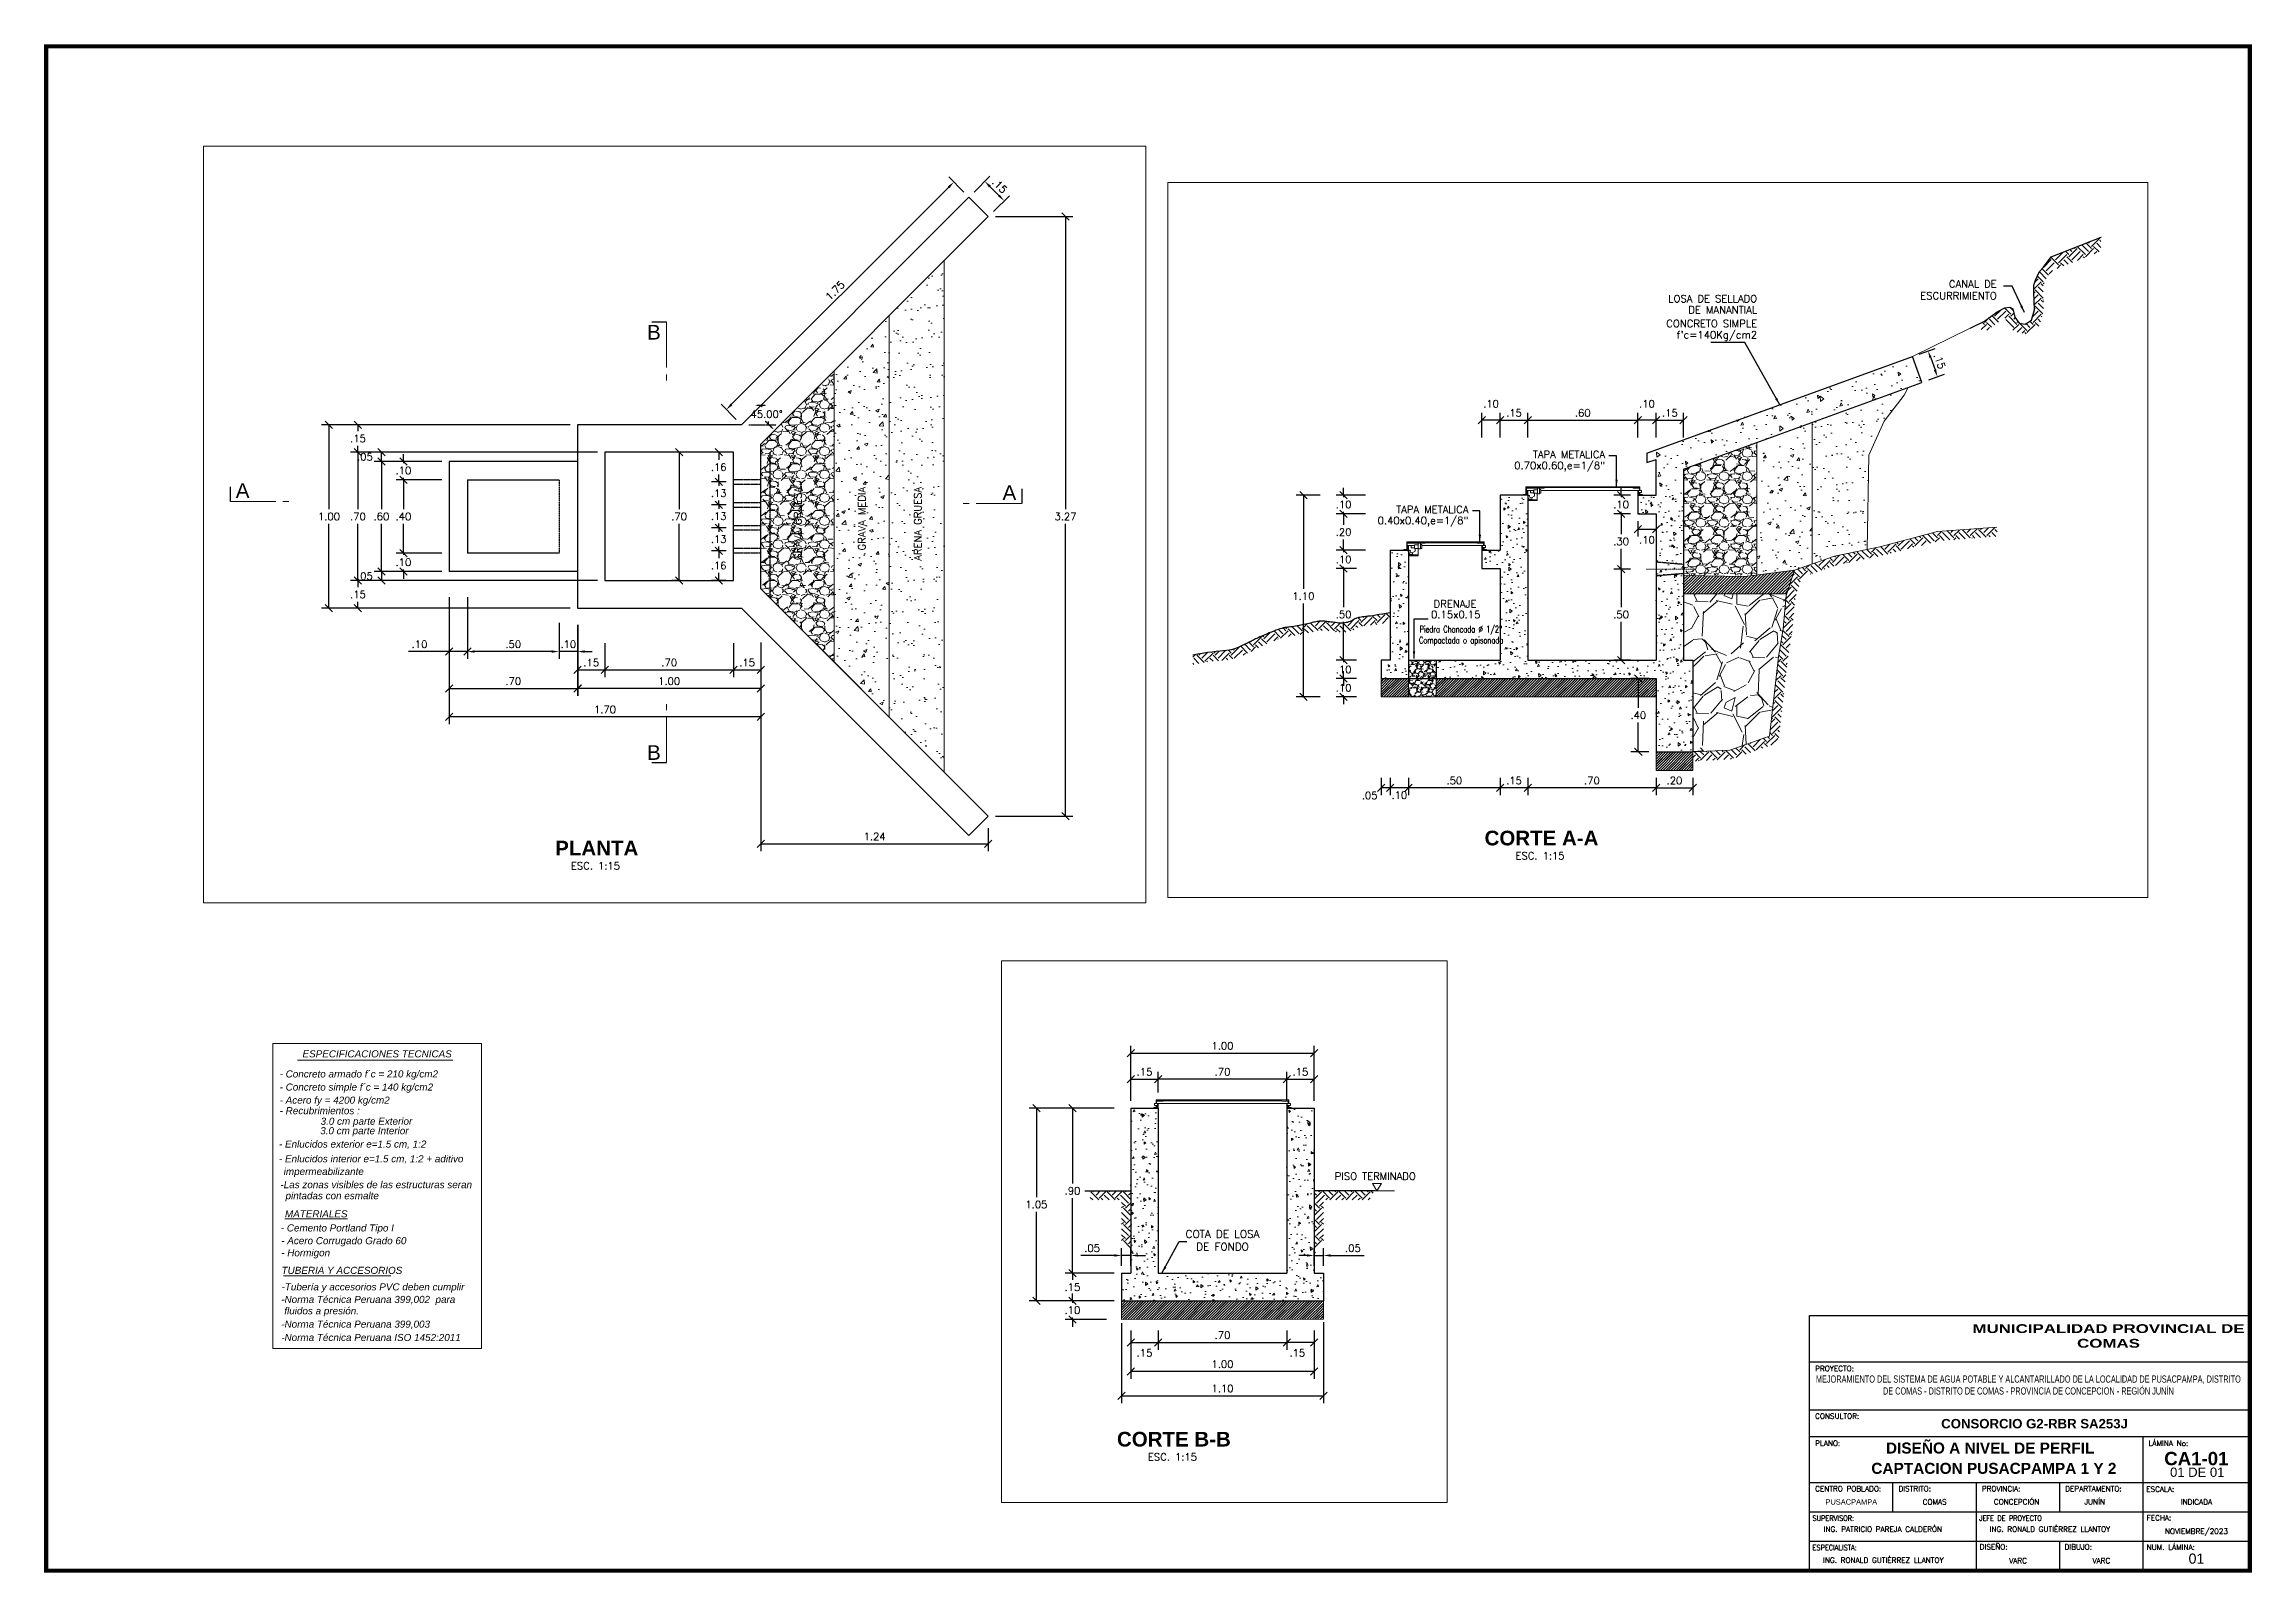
# Paper-space layout 'A1_Tomas' of a CAD drawing. Header units: millimetres. Extents: x 12 to 814, y -1 to 555.
# The model-space entities are those that its viewports show. They can reach past a viewport. Long polylines and large blocks are cut down to what shows.
import ezdxf
from ezdxf.enums import TextEntityAlignment as Align

# ---------------------------------------------------------------- set-up
doc = ezdxf.new("R2010")
doc.units = ezdxf.units.MM
doc.header["$PDMODE"] = 35
for name, pattern in [('CENTER', [50.8, 31.75, -6.35, 6.35, -6.35]), ('CONTINUA', [0]), ('HIDDEN', [9.525, 6.35, -3.175])]:
    doc.linetypes.add(name, pattern=pattern)
for name, color, linetype, lineweight in [('A-EQUIPOS', 1, 'Continuous', 20), ('CASCO', 160, 'Continuous', 30), ('g-achurado', 1, 'Continuous', 15), ('g-acotado', 9, 'Continuous', 15), ('g-ejes', 9, 'CENTER', 18), ('g-textos-notas', 7, 'Continuous', 20), ('Leyenda-Cuadros', 7, 'Continuous', 18), ('ME', 250, 'Continuous', 25), ('RELLENO', 8, 'Continuous', 0), ('TEXTO', 151, 'Continuous', 20), ('Textos', 7, 'Continuous', 18)]:
    doc.layers.add(name, color=color, linetype=linetype, lineweight=lineweight)
for name, color, linetype in [('A-PISO', 8, 'Continuous'), ('g-proyecciones', 1, 'HIDDEN'), ('g-textos-titulos', 4, 'Continuous')]:
    doc.layers.add(name, color=color, linetype=linetype)
doc.layers.add('Filtros', color=7, linetype='Continuous', lineweight=5, transparency=0.6)
doc.layers.add('Layout', color=74, linetype='Continuous', lineweight=13, plot=False)
doc.styles.add('01COTAS', font='romans.shx')
doc.styles.add('1000-NOTAS', font='romans.shx', dxfattribs={"height": 2})
doc.styles.add('1000-TITULO', font='arialbd.ttf', dxfattribs={"height": 4})
doc.styles.add('20-TITULO', font='arialbd.ttf', dxfattribs={"height": 0.08})
doc.styles.add('ARIAL', font='arial.ttf', dxfattribs={"height": 0.06})
doc.styles.add('ROMANS', font='romans.shx')
doc.styles.get("Standard").update_dxf_attribs({"font": 'arial.ttf'})
doc.styles.add('Texto-06', font='romans.shx', dxfattribs={"width": 1.2, "oblique": 10, "height": 0.3})
doc.styles.add('TOÑO 01', font='ariali.ttf')
doc.dimstyles.new('DIM-20-CORTE', dxfattribs={"dimscale": 0.02, "dimtxt": 2, "dimasz": 2, "dimexe": 2, "dimexo": 2, "dimgap": 1, "dimtad": 1, "dimtih": 1, "dimtoh": 1, "dimzin": 4, "dimdsep": 46, "dimtxsty": '01COTAS', "dimblk": 'OBLIQUE', "dimcen": 25, "dimclrd": 7, "dimclre": 20, "dimclrt": 7, "dimazin": 0, "dimtfac": 1, "dimtmove": 2, "dimatfit": 3, "dimfxl": 1, "dimtolj": 1, "dimtzin": 0, "dimarcsym": 0})
doc.dimstyles.new('DIM-20-PLANTA', dxfattribs={"dimscale": 0.02, "dimtxt": 2, "dimasz": 2, "dimexe": 2, "dimexo": 2, "dimgap": 1, "dimtad": 1, "dimzin": 4, "dimdsep": 46, "dimtxsty": '01COTAS', "dimcen": 25, "dimclrd": 252, "dimclre": 252, "dimclrt": 7, "dimadec": 0, "dimazin": 0, "dimtfac": 1, "dimtmove": 2, "dimatfit": 3, "dimfxl": 1, "dimtolj": 1, "dimtzin": 0, "dimarcsym": 0})

psp = doc.layouts.new('A1_Tomas')

# ---------------------------------------------------------------- texts
at = {"color": 2, "style": '1000-NOTAS'}
for s, height, p in [('PROYECTO:', 1.939, (655.49, 72.51)), ('CONSULTOR:', 1.939, (655.49, 55.24)), ('PLANO:', 1.939, (655.49, 45.35)), ('ESCALA:', 1.939, (775.85, 28.71)), ('FECHA:', 1.939, (776.01, 18.27)), ('DISEÑO:', 1.939, (715.33, 7.7)), ('DIBUJO:', 1.939, (746.15, 7.68)), ('NUM. LÁMINA:', 1.9394, (776.01, 7.6))]:
    psp.add_text(s, height=height, dxfattribs=at).set_placement(p)
at = {"color": 7, "style": '1000-TITULO'}
psp.add_text('CONSORCIO G2-RBR SA253J', height=3.4286, dxfattribs=at).set_placement((701.33, 55.17), align=Align.TOP_LEFT)
at = {"color": 4, "style": '1000-TITULO'}
for s, height, p in [('DISEÑO A NIVEL DE PERFIL', 4, (681.25, 46.6)), ('CA1-01', 4.848, (782.41, 43.2)), ('CAPTACION PUSACPAMPA 1 Y 2', 4, (675.93, 39.22))]:
    psp.add_text(s, height=height, dxfattribs=at).set_placement(p, align=Align.TOP_LEFT)
at = {"color": 3, "style": '1000-NOTAS'}
for s, height, p in [('LÁMINA No:', 1.939, (776.7, 45.35)), ('CENTRO POBLADO:', 1.9394, (655.5, 28.84)), ('DISTRITO:', 1.939, (685.8, 28.84)), ('PROVINCIA:', 1.939, (716.1, 28.84)), ('CONCEPCIÓN', 1.939, (720.47, 24.06)), ('DEPARTAMENTO:', 1.9394, (746.41, 28.84)), ('JUNÍN', 1.939, (753.38, 24.07))]:
    psp.add_text(s, height=height, dxfattribs=at).set_placement(p)
at = {"color": 3, "style": 'ARIAL'}
psp.add_text('01 DE 01', height=3.394, dxfattribs=at).set_placement((784.52, 37.51), align=Align.TOP_LEFT)
at = {"color": 2, "style": '1000-NOTAS', "width": 0.9}
for s, p in [('SUPERVISOR:', (654.55, 18.12)), ('JEFE DE PROYECTO', (715.15, 18.12)), ('ESPECIALISTA:', (654.55, 7.45))]:
    psp.add_text(s, height=1.9394, dxfattribs=at).set_placement(p)
at = {"style": '1000-NOTAS'}
for s, p in [('ING. PATRICIO PAREJA CALDERÓN', (658.58, 14.15)), ('ING. RONALD GUTIÉRREZ LLANTOY', (718.96, 14.15)), ('ING. RONALD GUTIÉRREZ LLANTOY', (658.39, 2.88))]:
    psp.add_text(s, height=1.9394, dxfattribs=at).set_placement(p)
at = {"color": 3, "lineweight": 30, "flags": 104}
psp.add_attdef('PUSACPAMPA', text='COORDGEN', height=1.939, dxfattribs=at).set_placement((668.65, 25.01), align=Align.MIDDLE_CENTER)
at = {"color": 3, "style": '1000-NOTAS'}
psp.add_attdef('COMAS', text='DISTRITO', height=1.939, dxfattribs=at).set_placement((698.95, 25.01), align=Align.MIDDLE_CENTER)
at = {"style": '1000-NOTAS'}
for tag, text, p in [('INDICADA', 'ESCALA', (794.11, 25.01)), ('NOVIEMBRE/2023', 'FECHA', (794.11, 14.34)), ('VARC', 'DISEÑO', (729.26, 3.67)), ('VARC', 'DIBUJO', (759.56, 3.67))]:
    psp.add_attdef(tag, text=text, height=1.939, dxfattribs=at).set_placement(p, align=Align.MIDDLE_CENTER)
at = {"color": 3, "style": 'ARIAL'}
psp.add_attdef('01', text='NUMPLANO', height=3.685, dxfattribs=at).set_placement((794.11, 2.58), align=Align.CENTER)
at = {"layer": 'TEXTO', "color": 0, "style": 'TOÑO 01'}
for s, height, p in [('ESPECIFICACIONES TECNICAS', 2.5703, (105.66, 186.56)), ('- Concreto armado f´c = 210 kg/cm2', 2.5703, (97.35, 179.26)), ('- Concreto simple f´c = 140 kg/cm2', 2.5703, (97.35, 174.49)), ('- Acero fy = 4200 kg/cm2', 2.5703, (97.35, 169.74)), ('- Recubrimientos :', 2.5703, (97.35, 165.9)), ('3.0 cm parte Interior', 2.5703, (112.1, 158.63)), ('  3.0 cm parte Exterior', 2.5703, (110.24, 162.07)), ('- Enlucidos exterior e=1.5 cm, 1:2', 2.5703, (97.1, 153.77)), ('- Enlucidos interior e=1.5 cm, 1:2 + aditivo', 2.5703, (97.1, 148.43)), ('impermeabilizante', 2.5703, (98.82, 143.82)), ('-Las zonas visibles de las estructuras seran ', 2.5703, (97.64, 139.03)), ('pintadas con esmalte', 2.5703, (99.5, 135.02)), ('%%uMATERIALES', 2.5703, (99.28, 128.41)), ('- Cemento Portland Tipo I', 2.5703, (97.78, 123.3)), ('- Acero Corrugado Grado 60', 2.5703, (97.93, 118.66)), ('- Hormigon', 2.57, (97.93, 114.28)), ('-Tubería y accesorios PVC deben cumplir', 2.5703, (98.05, 101.88)), ('TUBERIA Y ACCESORIOS', 2.5703, (98.05, 107.88)), ('-Norma Técnica Peruana 399,002  para', 2.5703, (97.93, 97.32)), ('-Norma Técnica Peruana 399,003  ', 2.5703, (97.93, 88.34)), (' fluidos a presión.', 2.5703, (98.05, 93.18)), ('-Norma Técnica Peruana ISO 1452:2011', 2.5703, (97.93, 83.5))]:
    psp.add_text(s, height=height, dxfattribs=at).set_placement(p)
at = {"layer": 'Textos', "color": 7, "linetype": 'CONTINUA', "lineweight": 13, "insert": (762.15, 85.31), "char_height": 3.2, "width": 124.2584, "attachment_point": 5, "style": 'Texto-06'}
psp.add_mtext('{\\fArial Black|b0|i0|c0|p34;\\Q0;\\W1.2;MUNICIPALIDAD PROVINCIAL DE \\PCOMAS}', dxfattribs=at)
at = {"layer": 'Textos', "color": 18, "true_color": 0x000000, "insert": (655.05, 70.97), "char_height": 2.6, "attachment_point": 1}
psp.add_mtext_dynamic_manual_height_columns('\\pxqc;{\\fSwis721 LtCn BT|b0|i0|c0|p34;\\C256;MEJORAMIENTO DEL SISTEMA DE AGUA POTABLE Y ALCANTARILLADO DE LA LOCALIDAD DE PUSACPAMPA, DISTRITO DE COMAS - DISTRITO DE COMAS - PROVINCIA DE CONCEPCION -\\~REGIÓN\\~JUNÍN}', width=155.9323, gutter_width=12.5, heights=[0], dxfattribs=at)

msp = doc.modelspace()

# ---------------------------------------------------------------- texts
at = {"layer": 'g-textos-notas', "style": '01COTAS'}
for s, p in [('GRAVA GRUESA', (150.197, 190.179)), ('GRAVA MEDIA', (150.547, 190.179)), ('ARENA GRUESA', (150.851, 190.179))]:
    msp.add_text(s, height=0.04, rotation=90, dxfattribs=at).set_placement(p, align=Align.RIGHT)
for p in [(154.427, 188.348), (149.074, 188.113), (149.153, 184.324)]:
    msp.add_text('ESC. 1:15', height=0.04, dxfattribs=at).set_placement(p, align=Align.MIDDLE)
for s, p in [('CANAL DE', (151.643, 187.421)), ('LOSA DE SELLADO', (150.337, 187.341)), ('DE MANANTIAL', (150.337, 187.28)), ('ESCURRIMIENTO', (151.643, 187.357)), ('CONCRETO SIMPLE', (150.337, 187.205)), ("f'c=140Kg/cm2", (150.337, 187.144)), ('0.70x0.60,e=1/8"', (149.508, 186.432)), ('TAPA METALICA', (149.508, 186.492)), ('TAPA METALICA', (148.763, 186.192)), ('0.40x0.40,e=1/8"', (148.763, 186.132)), ('0.15x0.15', (148.828, 185.619)), ('DRENAJE', (148.806, 185.677))]:
    msp.add_text(s, height=0.04, dxfattribs=at).set_placement(p, align=Align.RIGHT)
at = {"layer": 'g-textos-notas', "style": '01COTAS', "width": 0.65}
for s, p in [('Compactada o apisonada', (148.493, 185.482)), ('Piedra Chancada %%C 1/2"', (148.496, 185.542))]:
    msp.add_text(s, height=0.035, dxfattribs=at).set_placement(p)
at = {"layer": 'g-textos-notas', "lineweight": 25, "insert": (154.444, 189.584), "char_height": 0.0416, "attachment_point": 1, "style": '01COTAS'}
msp.add_mtext_dynamic_manual_height_columns('\\pxqc;COTA DE LOSA DE FONDO', width=0.51238, gutter_width=10, heights=[0], dxfattribs=at)
at = {"layer": 'g-textos-titulos', "color": 7, "style": '20-TITULO'}
for s, p in [('CORTE B-B', (154.435, 188.445)), ('PLANTA', (149.081, 188.21)), ('CORTE A-A', (149.161, 184.421))]:
    msp.add_text(s, height=0.08, dxfattribs=at).set_placement(p, align=Align.MIDDLE)

# ---------------------------------------------------------------- blocks, each defined once
blk = doc.blocks.new('*D50')
at = {"layer": 'DEFPOINTS', "color": 0, "transparency": 16777216}
for p in [(151.028, 191.84), (151.11, 191.758), (149.87, 190.518)]:
    blk.add_point(p, dxfattribs=at)
at = {"layer": 'g-acotado', "color": 252, "lineweight": -2, "transparency": 16777216}
for p, q in [((149.816, 190.629), (151, 191.812)), ((151.082, 191.786), (151, 191.869)), ((149.842, 190.546), (149.76, 190.629))]:
    blk.add_line(p, q, dxfattribs=at)
at = {"layer": 'g-acotado', "color": 252, "transparency": 16777216}
for points in [[(150.995, 191.817), (151.004, 191.807), (151.028, 191.84)], [(149.811, 190.633), (149.821, 190.624), (149.788, 190.6)]]:
    blk.add_solid(points, dxfattribs=at)
at = {"layer": 'g-acotado', "color": 7, "transparency": 16777216, "insert": (150.38, 191.249), "char_height": 0.04, "attachment_point": 5, "rotation": 45, "style": '01COTAS'}
blk.add_mtext('\\A1;1.75', dxfattribs=at)
blk = doc.blocks.new('*D51')
at = {"layer": 'DEFPOINTS', "color": 0, "transparency": 16777216}
for p in [(151.11, 191.758), (151.197, 191.844), (151.216, 191.652)]:
    blk.add_point(p, dxfattribs=at)
at = {"layer": 'g-acotado', "color": 252, "lineweight": -2, "transparency": 16777216}
for p, q in [((151.139, 191.786), (151.225, 191.873)), ((151.275, 191.766), (151.225, 191.816)), ((151.245, 191.68), (151.331, 191.766))]:
    blk.add_line(p, q, dxfattribs=at)
at = {"layer": 'g-acotado', "color": 252, "transparency": 16777216}
for points in [[(151.23, 191.821), (151.22, 191.811), (151.197, 191.844)], [(151.279, 191.771), (151.27, 191.762), (151.303, 191.738)]]:
    blk.add_solid(points, dxfattribs=at)
at = {"layer": 'g-acotado', "color": 7, "transparency": 16777216, "insert": (151.278, 191.82), "char_height": 0.04, "attachment_point": 5, "rotation": 315, "style": '01COTAS'}
blk.add_mtext('\\A1;.15', dxfattribs=at)
blk = doc.blocks.new('_Oblique')
at = {"color": 0, "linetype": 'ByBlock', "lineweight": -2}
blk.add_line((-0.5, -0.5), (0.5, 0.5), dxfattribs=at)
blk = doc.blocks.new('*D52')
at = {"layer": 'DEFPOINTS', "color": 0, "transparency": 16777216}
for p in [(148.276, 189.618), (148.376, 189.618), (148.376, 189.281)]:
    blk.add_point(p, dxfattribs=at)
at = {"layer": 'g-acotado', "color": 20, "lineweight": -2, "transparency": 16777216}
for p, q in [((148.276, 189.578), (148.276, 189.241)), ((148.376, 189.578), (148.376, 189.241))]:
    blk.add_line(p, q, dxfattribs=at)
at = {"layer": 'g-acotado', "color": 7, "lineweight": -2, "transparency": 16777216}
for p, q in [((148.276, 189.281), (148.054, 189.281)), ((148.376, 189.281), (148.276, 189.281))]:
    blk.add_line(p, q, dxfattribs=at)
at = {"layer": 'g-acotado', "color": 7, "lineweight": -2, "transparency": 16777216, "xscale": 0.04, "yscale": 0.04, "zscale": 0.04, "rotation": 180}
blk.add_blockref('_Oblique', (148.276, 189.281), dxfattribs=at)
at = {"layer": 'g-acotado', "color": 7, "lineweight": -2, "transparency": 16777216, "xscale": 0.04, "yscale": 0.04, "zscale": 0.04}
blk.add_blockref('_Oblique', (148.376, 189.281), dxfattribs=at)
at = {"layer": 'g-acotado', "color": 7, "transparency": 16777216, "insert": (148.115, 189.321), "char_height": 0.04, "attachment_point": 5, "style": '01COTAS'}
blk.add_mtext('\\A1;.10', dxfattribs=at)
blk = doc.blocks.new('*D53')
at = {"layer": 'DEFPOINTS', "color": 0, "transparency": 16777216}
for p in [(148.376, 189.618), (148.876, 189.478), (148.376, 189.281)]:
    blk.add_point(p, dxfattribs=at)
at = {"layer": 'g-acotado', "color": 252, "lineweight": -2, "transparency": 16777216}
for p, q in [((148.376, 189.578), (148.376, 189.241)), ((148.876, 189.438), (148.876, 189.241)), ((148.836, 189.281), (148.416, 189.281))]:
    blk.add_line(p, q, dxfattribs=at)
at = {"layer": 'g-acotado', "color": 252, "transparency": 16777216}
for points in [[(148.416, 189.288), (148.416, 189.275), (148.376, 189.281)], [(148.836, 189.288), (148.836, 189.275), (148.876, 189.281)]]:
    blk.add_solid(points, dxfattribs=at)
at = {"layer": 'g-acotado', "color": 7, "transparency": 16777216, "insert": (148.626, 189.321), "char_height": 0.04, "attachment_point": 5, "style": '01COTAS'}
blk.add_mtext('\\A1;.50', dxfattribs=at)
blk = doc.blocks.new('*D54')
at = {"layer": 'DEFPOINTS', "color": 0, "transparency": 16777216}
for p in [(148.976, 189.367), (149.126, 189.367), (149.126, 189.181)]:
    blk.add_point(p, dxfattribs=at)
at = {"layer": 'g-acotado', "color": 20, "lineweight": -2, "transparency": 16777216}
for p, q in [((148.976, 189.327), (148.976, 189.141)), ((149.126, 189.327), (149.126, 189.141))]:
    blk.add_line(p, q, dxfattribs=at)
at = {"layer": 'g-acotado', "color": 7, "lineweight": -2, "transparency": 16777216}
blk.add_line((148.976, 189.181), (149.126, 189.181), dxfattribs=at)
at = {"layer": 'g-acotado', "color": 7, "lineweight": -2, "transparency": 16777216, "xscale": 0.04, "yscale": 0.04, "zscale": 0.04, "rotation": 180}
blk.add_blockref('_Oblique', (148.976, 189.181), dxfattribs=at)
at = {"layer": 'g-acotado', "color": 7, "lineweight": -2, "transparency": 16777216, "xscale": 0.04, "yscale": 0.04, "zscale": 0.04}
blk.add_blockref('_Oblique', (149.126, 189.181), dxfattribs=at)
at = {"layer": 'g-acotado', "color": 7, "transparency": 16777216, "insert": (149.051, 189.221), "char_height": 0.04, "attachment_point": 5, "style": '01COTAS'}
blk.add_mtext('\\A1;.15', dxfattribs=at)
blk = doc.blocks.new('*D55')
at = {"layer": 'DEFPOINTS', "color": 0, "transparency": 16777216}
for p in [(149.126, 189.367), (149.826, 189.367), (149.826, 189.181)]:
    blk.add_point(p, dxfattribs=at)
at = {"layer": 'g-acotado', "color": 20, "lineweight": -2, "transparency": 16777216}
for p, q in [((149.126, 189.327), (149.126, 189.141)), ((149.826, 189.327), (149.826, 189.141))]:
    blk.add_line(p, q, dxfattribs=at)
at = {"layer": 'g-acotado', "color": 7, "lineweight": -2, "transparency": 16777216}
blk.add_line((149.126, 189.181), (149.826, 189.181), dxfattribs=at)
at = {"layer": 'g-acotado', "color": 7, "lineweight": -2, "transparency": 16777216, "xscale": 0.04, "yscale": 0.04, "zscale": 0.04, "rotation": 180}
blk.add_blockref('_Oblique', (149.126, 189.181), dxfattribs=at)
at = {"layer": 'g-acotado', "color": 7, "lineweight": -2, "transparency": 16777216, "xscale": 0.04, "yscale": 0.04, "zscale": 0.04}
blk.add_blockref('_Oblique', (149.826, 189.181), dxfattribs=at)
at = {"layer": 'g-acotado', "color": 7, "transparency": 16777216, "insert": (149.476, 189.221), "char_height": 0.04, "attachment_point": 5, "style": '01COTAS'}
blk.add_mtext('\\A1;.70', dxfattribs=at)
blk = doc.blocks.new('*D56')
at = {"layer": 'DEFPOINTS', "color": 0, "transparency": 16777216}
for p in [(149.826, 189.367), (149.976, 189.311), (149.976, 189.181)]:
    blk.add_point(p, dxfattribs=at)
at = {"layer": 'g-acotado', "color": 20, "lineweight": -2, "transparency": 16777216}
for p, q in [((149.826, 189.327), (149.826, 189.141)), ((149.976, 189.271), (149.976, 189.141))]:
    blk.add_line(p, q, dxfattribs=at)
at = {"layer": 'g-acotado', "color": 7, "lineweight": -2, "transparency": 16777216}
blk.add_line((149.826, 189.181), (149.976, 189.181), dxfattribs=at)
at = {"layer": 'g-acotado', "color": 7, "lineweight": -2, "transparency": 16777216, "xscale": 0.04, "yscale": 0.04, "zscale": 0.04, "rotation": 180}
blk.add_blockref('_Oblique', (149.826, 189.181), dxfattribs=at)
at = {"layer": 'g-acotado', "color": 7, "lineweight": -2, "transparency": 16777216, "xscale": 0.04, "yscale": 0.04, "zscale": 0.04}
blk.add_blockref('_Oblique', (149.976, 189.181), dxfattribs=at)
at = {"layer": 'g-acotado', "color": 7, "transparency": 16777216, "insert": (149.901, 189.221), "char_height": 0.04, "attachment_point": 5, "style": '01COTAS'}
blk.add_mtext('\\A1;.15', dxfattribs=at)
blk = doc.blocks.new('*D57')
at = {"layer": 'DEFPOINTS', "color": 0, "transparency": 16777216}
for p in [(150.42, 191.067), (150.014, 190.556), (148.976, 190.518), (149.87, 190.518), (149.87, 190.518)]:
    blk.add_point(p, dxfattribs=at)
at = {"layer": 'g-ejes', "color": 20, "lineweight": -2, "transparency": 16777216}
blk.add_line((149.91, 190.518), (150.059, 190.518), dxfattribs=at)
at = {"layer": 'g-ejes', "color": 7, "lineweight": -2, "transparency": 16777216}
for start, end in [(40.7149, 45), (0, 6.4924)]:
    blk.add_arc((149.87, 190.518), 0.148, start, end, dxfattribs=at)
at = {"layer": 'g-ejes', "color": 7, "lineweight": -2, "transparency": 16777216, "xscale": 0.04, "yscale": 0.04, "zscale": 0.04}
for p, rotation in [((149.975, 190.623), 135.0000000000059), ((150.019, 190.518), 270.0000000000004)]:
    blk.add_blockref('_Oblique', p, dxfattribs=dict(at, rotation=rotation))
at = {"layer": 'g-ejes', "color": 7, "transparency": 16777216, "insert": (150.007, 190.575), "char_height": 0.04, "attachment_point": 5, "style": '01COTAS'}
blk.add_mtext('\\A1;45.00°', dxfattribs=at)
blk = doc.blocks.new('*D58')
at = {"layer": 'DEFPOINTS', "color": 0, "transparency": 16777216}
for p in [(148.876, 189.478), (148.976, 189.467), (148.876, 189.281)]:
    blk.add_point(p, dxfattribs=at)
at = {"layer": 'g-acotado', "color": 252, "lineweight": -2, "transparency": 16777216}
for p, q in [((148.876, 189.438), (148.876, 189.241)), ((148.976, 189.427), (148.976, 189.241)), ((148.836, 189.281), (148.796, 189.281)), ((148.976, 189.281), (148.876, 189.281)), ((149.016, 189.281), (149.056, 189.281))]:
    blk.add_line(p, q, dxfattribs=at)
at = {"layer": 'g-acotado', "color": 252, "transparency": 16777216}
for points in [[(148.836, 189.288), (148.836, 189.275), (148.876, 189.281)], [(149.016, 189.288), (149.016, 189.275), (148.976, 189.281)]]:
    blk.add_solid(points, dxfattribs=at)
at = {"layer": 'g-acotado', "color": 7, "transparency": 16777216, "insert": (148.926, 189.321), "char_height": 0.04, "attachment_point": 5, "style": '01COTAS'}
blk.add_mtext('\\A1;.10', dxfattribs=at)
blk = doc.blocks.new('*D59')
at = {"layer": 'DEFPOINTS', "color": 0, "transparency": 16777216}
for p in [(148.027, 190.218), (148.276, 190.218), (148.276, 189.818)]:
    blk.add_point(p, dxfattribs=at)
at = {"layer": 'g-acotado', "color": 20, "lineweight": -2, "transparency": 16777216}
for p, q in [((148.236, 190.218), (147.987, 190.218)), ((148.236, 189.818), (147.987, 189.818))]:
    blk.add_line(p, q, dxfattribs=at)
at = {"layer": 'g-acotado', "color": 7, "lineweight": -2, "transparency": 16777216}
for p, q in [((148.027, 190.218), (148.027, 190.058)), ((148.027, 189.818), (148.027, 189.978))]:
    blk.add_line(p, q, dxfattribs=at)
at = {"layer": 'g-acotado', "color": 7, "lineweight": -2, "transparency": 16777216, "xscale": 0.04, "yscale": 0.04, "zscale": 0.04}
for p, rotation in [((148.027, 190.218), 90), ((148.027, 189.818), 270)]:
    blk.add_blockref('_Oblique', p, dxfattribs=dict(at, rotation=rotation))
at = {"layer": 'g-acotado', "color": 7, "transparency": 16777216, "insert": (148.027, 190.018), "char_height": 0.04, "attachment_point": 5, "style": '01COTAS'}
blk.add_mtext('\\A1;.40', dxfattribs=at)
blk = doc.blocks.new('*D60')
at = {"layer": 'DEFPOINTS', "color": 0, "transparency": 16777216}
for p in [(148.976, 189.367), (149.976, 189.37), (148.976, 189.08)]:
    blk.add_point(p, dxfattribs=at)
at = {"layer": 'g-acotado', "color": 20, "lineweight": -2, "transparency": 16777216}
for p, q in [((148.976, 189.327), (148.976, 189.04)), ((149.976, 189.33), (149.976, 189.04))]:
    blk.add_line(p, q, dxfattribs=at)
at = {"layer": 'g-acotado', "color": 7, "lineweight": -2, "transparency": 16777216}
blk.add_line((149.976, 189.08), (148.976, 189.08), dxfattribs=at)
at = {"layer": 'g-acotado', "color": 7, "lineweight": -2, "transparency": 16777216, "xscale": 0.04, "yscale": 0.04, "zscale": 0.04, "rotation": 180}
blk.add_blockref('_Oblique', (148.976, 189.08), dxfattribs=at)
at = {"layer": 'g-acotado', "color": 7, "lineweight": -2, "transparency": 16777216, "xscale": 0.04, "yscale": 0.04, "zscale": 0.04}
blk.add_blockref('_Oblique', (149.976, 189.08), dxfattribs=at)
at = {"layer": 'g-acotado', "color": 7, "transparency": 16777216, "insert": (149.476, 189.12), "char_height": 0.04, "attachment_point": 5, "style": '01COTAS'}
blk.add_mtext('\\A1;1.00', dxfattribs=at)
blk = doc.blocks.new('*D61')
at = {"layer": 'DEFPOINTS', "color": 0, "transparency": 16777216}
for p in [(148.276, 189.618), (148.977, 189.467), (148.977, 189.08)]:
    blk.add_point(p, dxfattribs=at)
at = {"layer": 'g-acotado', "color": 20, "lineweight": -2, "transparency": 16777216}
for p, q in [((148.276, 189.578), (148.276, 189.04)), ((148.977, 189.427), (148.977, 189.04))]:
    blk.add_line(p, q, dxfattribs=at)
at = {"layer": 'g-acotado', "color": 7, "lineweight": -2, "transparency": 16777216}
blk.add_line((148.276, 189.08), (148.977, 189.08), dxfattribs=at)
at = {"layer": 'g-acotado', "color": 7, "lineweight": -2, "transparency": 16777216, "xscale": 0.04, "yscale": 0.04, "zscale": 0.04, "rotation": 180}
blk.add_blockref('_Oblique', (148.276, 189.08), dxfattribs=at)
at = {"layer": 'g-acotado', "color": 7, "lineweight": -2, "transparency": 16777216, "xscale": 0.04, "yscale": 0.04, "zscale": 0.04}
blk.add_blockref('_Oblique', (148.977, 189.08), dxfattribs=at)
at = {"layer": 'g-acotado', "color": 7, "transparency": 16777216, "insert": (148.626, 189.12), "char_height": 0.04, "attachment_point": 5, "style": '01COTAS'}
blk.add_mtext('\\A1;.70', dxfattribs=at)
blk = doc.blocks.new('*D62')
at = {"layer": 'DEFPOINTS', "color": 0, "transparency": 16777216}
for p in [(149.578, 190.368), (149.53, 189.668), (149.578, 189.668)]:
    blk.add_point(p, dxfattribs=at)
at = {"layer": 'g-acotado', "color": 20, "lineweight": -2, "transparency": 16777216}
for p, q in [((149.538, 190.368), (149.49, 190.368)), ((149.538, 189.668), (149.49, 189.668))]:
    blk.add_line(p, q, dxfattribs=at)
at = {"layer": 'g-acotado', "color": 7, "lineweight": -2, "transparency": 16777216}
for p, q in [((149.53, 190.368), (149.53, 190.058)), ((149.53, 189.668), (149.53, 189.978))]:
    blk.add_line(p, q, dxfattribs=at)
at = {"layer": 'g-acotado', "color": 7, "lineweight": -2, "transparency": 16777216, "xscale": 0.04, "yscale": 0.04, "zscale": 0.04}
for p, rotation in [((149.53, 190.368), 90), ((149.53, 189.668), 270)]:
    blk.add_blockref('_Oblique', p, dxfattribs=dict(at, rotation=rotation))
at = {"layer": 'g-acotado', "color": 7, "transparency": 16777216, "insert": (149.53, 190.018), "char_height": 0.04, "attachment_point": 5, "style": '01COTAS'}
blk.add_mtext('\\A1;.70', dxfattribs=at)
blk = doc.blocks.new('*D63')
at = {"layer": 'DEFPOINTS', "color": 0, "transparency": 16777216}
for p in [(149.976, 189.181), (151.216, 188.358), (151.216, 188.233)]:
    blk.add_point(p, dxfattribs=at)
at = {"layer": 'g-acotado', "color": 20, "lineweight": -2, "transparency": 16777216}
for p, q in [((149.976, 189.141), (149.976, 188.193)), ((151.216, 188.318), (151.216, 188.193))]:
    blk.add_line(p, q, dxfattribs=at)
at = {"layer": 'g-acotado', "color": 7, "lineweight": -2, "transparency": 16777216}
blk.add_line((149.976, 188.233), (151.216, 188.233), dxfattribs=at)
at = {"layer": 'g-acotado', "color": 7, "lineweight": -2, "transparency": 16777216, "xscale": 0.04, "yscale": 0.04, "zscale": 0.04, "rotation": 180}
blk.add_blockref('_Oblique', (149.976, 188.233), dxfattribs=at)
at = {"layer": 'g-acotado', "color": 7, "lineweight": -2, "transparency": 16777216, "xscale": 0.04, "yscale": 0.04, "zscale": 0.04}
blk.add_blockref('_Oblique', (151.216, 188.233), dxfattribs=at)
at = {"layer": 'g-acotado', "color": 7, "transparency": 16777216, "insert": (150.596, 188.273), "char_height": 0.04, "attachment_point": 5, "style": '01COTAS'}
blk.add_mtext('\\A1;1.24', dxfattribs=at)
blk = doc.blocks.new('*D64')
at = {"layer": 'DEFPOINTS', "color": 0, "transparency": 16777216}
for p in [(148.276, 189.281), (149.976, 189.181), (148.276, 188.926)]:
    blk.add_point(p, dxfattribs=at)
at = {"layer": 'g-acotado', "color": 20, "lineweight": -2, "transparency": 16777216}
for p, q in [((148.276, 189.241), (148.276, 188.886)), ((149.976, 189.141), (149.976, 188.886))]:
    blk.add_line(p, q, dxfattribs=at)
at = {"layer": 'g-acotado', "color": 7, "lineweight": -2, "transparency": 16777216}
blk.add_line((149.976, 188.926), (148.276, 188.926), dxfattribs=at)
at = {"layer": 'g-acotado', "color": 7, "lineweight": -2, "transparency": 16777216, "xscale": 0.04, "yscale": 0.04, "zscale": 0.04, "rotation": 180}
blk.add_blockref('_Oblique', (148.276, 188.926), dxfattribs=at)
at = {"layer": 'g-acotado', "color": 7, "lineweight": -2, "transparency": 16777216, "xscale": 0.04, "yscale": 0.04, "zscale": 0.04}
blk.add_blockref('_Oblique', (149.976, 188.926), dxfattribs=at)
at = {"layer": 'g-acotado', "color": 7, "transparency": 16777216, "insert": (149.126, 188.966), "char_height": 0.04, "attachment_point": 5, "style": '01COTAS'}
blk.add_mtext('\\A1;1.70', dxfattribs=at)
blk = doc.blocks.new('CORTE-VERTICAL')
at = {"color": 5, "const_width": 0.28}
for points in [[(0, 0), (0, -12.49)], [(0, -14.25), (0, -16)]]:
    blk.add_lwpolyline(points, dxfattribs=at)
blk.add_lwpolyline([(4, 0), (0, 0)])
at = {"color": 3, "style": 'ARIAL'}
blk.add_attdef('A', text='', height=4, dxfattribs=at).set_placement((3.44, -2.77), align=Align.MIDDLE)
blk = doc.blocks.new('CORTE-HORIZONTAL')
at = {"color": 5, "const_width": 0.28}
for points in [[(0, 0), (12.49, 0)], [(14.25, 0), (16, 0)]]:
    blk.add_lwpolyline(points, dxfattribs=at)
blk.add_lwpolyline([(0, -4), (0, 0)])
at = {"color": 3, "style": 'ARIAL'}
blk.add_attdef('A', text='', height=4, dxfattribs=at).set_placement((3.34, -2.94), align=Align.MIDDLE)
blk = doc.blocks.new('*D65')
at = {"layer": 'DEFPOINTS', "color": 0, "transparency": 16777216}
for p in [(151.216, 191.652), (151.216, 188.384), (151.637, 188.384)]:
    blk.add_point(p, dxfattribs=at)
at = {"layer": 'g-acotado', "color": 20, "lineweight": -2, "transparency": 16777216}
for p, q in [((151.256, 191.652), (151.677, 191.652)), ((151.256, 188.384), (151.677, 188.384))]:
    blk.add_line(p, q, dxfattribs=at)
at = {"layer": 'g-acotado', "color": 7, "lineweight": -2, "transparency": 16777216}
for p, q in [((151.637, 191.652), (151.637, 190.058)), ((151.637, 188.384), (151.637, 189.978))]:
    blk.add_line(p, q, dxfattribs=at)
at = {"layer": 'g-acotado', "color": 7, "lineweight": -2, "transparency": 16777216, "xscale": 0.04, "yscale": 0.04, "zscale": 0.04}
for p, rotation in [((151.637, 191.652), 90), ((151.637, 188.384), 270)]:
    blk.add_blockref('_Oblique', p, dxfattribs=dict(at, rotation=rotation))
at = {"layer": 'g-acotado', "color": 7, "transparency": 16777216, "insert": (151.637, 190.018), "char_height": 0.04, "attachment_point": 5, "style": '01COTAS'}
blk.add_mtext('\\A1;3.27', dxfattribs=at)
blk = doc.blocks.new('*D66')
at = {"layer": 'DEFPOINTS', "color": 0, "transparency": 16777216}
for p in [(149.746, 190.368), (149.826, 190.368), (149.826, 190.206)]:
    blk.add_point(p, dxfattribs=at)
at = {"layer": 'g-acotado', "color": 20, "lineweight": -2, "transparency": 16777216}
for p, q in [((149.786, 190.368), (149.706, 190.368)), ((149.786, 190.206), (149.706, 190.206))]:
    blk.add_line(p, q, dxfattribs=at)
at = {"layer": 'g-acotado', "color": 7, "lineweight": -2, "transparency": 16777216}
for p, q in [((149.746, 190.368), (149.746, 190.327)), ((149.746, 190.206), (149.746, 190.247))]:
    blk.add_line(p, q, dxfattribs=at)
at = {"layer": 'g-acotado', "color": 7, "lineweight": -2, "transparency": 16777216, "xscale": 0.04, "yscale": 0.04, "zscale": 0.04}
for p, rotation in [((149.746, 190.368), 90), ((149.746, 190.206), 270)]:
    blk.add_blockref('_Oblique', p, dxfattribs=dict(at, rotation=rotation))
at = {"layer": 'g-acotado', "color": 7, "transparency": 16777216, "insert": (149.746, 190.287), "char_height": 0.04, "attachment_point": 5, "style": '01COTAS'}
blk.add_mtext('\\A1;.16', dxfattribs=at)
blk = doc.blocks.new('*D67')
at = {"layer": 'DEFPOINTS', "color": 0, "transparency": 16777216}
for p in [(148.027, 189.718), (148.276, 189.818), (148.276, 189.718)]:
    blk.add_point(p, dxfattribs=at)
at = {"layer": 'g-acotado', "color": 7, "lineweight": -2, "transparency": 16777216}
for p, q in [((148.027, 189.818), (148.027, 189.858)), ((148.027, 189.818), (148.027, 189.808)), ((148.027, 189.718), (148.027, 189.728)), ((148.027, 189.718), (148.027, 189.678))]:
    blk.add_line(p, q, dxfattribs=at)
at = {"layer": 'g-acotado', "color": 20, "lineweight": -2, "transparency": 16777216}
for p, q in [((148.236, 189.818), (147.987, 189.818)), ((148.236, 189.718), (147.987, 189.718))]:
    blk.add_line(p, q, dxfattribs=at)
at = {"layer": 'g-acotado', "color": 7, "lineweight": -2, "transparency": 16777216, "xscale": 0.04, "yscale": 0.04, "zscale": 0.04}
for p, rotation in [((148.027, 189.818), 270), ((148.027, 189.718), 90)]:
    blk.add_blockref('_Oblique', p, dxfattribs=dict(at, rotation=rotation))
at = {"layer": 'g-acotado', "color": 7, "transparency": 16777216, "insert": (148.027, 189.768), "char_height": 0.04, "attachment_point": 5, "style": '01COTAS'}
blk.add_mtext('\\A1;.10', dxfattribs=at)
blk = doc.blocks.new('*D68')
at = {"layer": 'DEFPOINTS', "color": 0, "transparency": 16777216}
for p in [(148.027, 190.318), (148.276, 190.318), (148.276, 190.218)]:
    blk.add_point(p, dxfattribs=at)
at = {"layer": 'g-acotado', "color": 20, "lineweight": -2, "transparency": 16777216}
for p, q in [((148.236, 190.318), (147.987, 190.318)), ((148.236, 190.218), (147.987, 190.218))]:
    blk.add_line(p, q, dxfattribs=at)
at = {"layer": 'g-acotado', "color": 7, "lineweight": -2, "transparency": 16777216}
for p, q in [((148.027, 190.318), (148.027, 190.358)), ((148.027, 190.318), (148.027, 190.308)), ((148.027, 190.218), (148.027, 190.228)), ((148.027, 190.218), (148.027, 190.178))]:
    blk.add_line(p, q, dxfattribs=at)
at = {"layer": 'g-acotado', "color": 7, "lineweight": -2, "transparency": 16777216, "xscale": 0.04, "yscale": 0.04, "zscale": 0.04}
for p, rotation in [((148.027, 190.318), 270), ((148.027, 190.218), 90)]:
    blk.add_blockref('_Oblique', p, dxfattribs=dict(at, rotation=rotation))
at = {"layer": 'g-acotado', "color": 7, "transparency": 16777216, "insert": (148.027, 190.268), "char_height": 0.04, "attachment_point": 5, "style": '01COTAS'}
blk.add_mtext('\\A1;.10', dxfattribs=at)
blk = doc.blocks.new('*D69')
at = {"layer": 'DEFPOINTS', "color": 0, "transparency": 16777216}
for p in [(148.027, 190.318), (147.907, 189.718), (148.027, 189.718)]:
    blk.add_point(p, dxfattribs=at)
at = {"layer": 'g-acotado', "color": 20, "lineweight": -2, "transparency": 16777216}
for p, q in [((147.987, 190.318), (147.867, 190.318)), ((147.987, 189.718), (147.867, 189.718))]:
    blk.add_line(p, q, dxfattribs=at)
at = {"layer": 'g-acotado', "color": 7, "lineweight": -2, "transparency": 16777216}
for p, q in [((147.907, 190.318), (147.907, 190.058)), ((147.907, 189.718), (147.907, 189.978))]:
    blk.add_line(p, q, dxfattribs=at)
at = {"layer": 'g-acotado', "color": 7, "lineweight": -2, "transparency": 16777216, "xscale": 0.04, "yscale": 0.04, "zscale": 0.04}
for p, rotation in [((147.907, 190.318), 90), ((147.907, 189.718), 270)]:
    blk.add_blockref('_Oblique', p, dxfattribs=dict(at, rotation=rotation))
at = {"layer": 'g-acotado', "color": 7, "transparency": 16777216, "insert": (147.907, 190.018), "char_height": 0.04, "attachment_point": 5, "style": '01COTAS'}
blk.add_mtext('\\A1;.60', dxfattribs=at)
blk = doc.blocks.new('*D70')
at = {"layer": 'DEFPOINTS', "color": 0, "transparency": 16777216}
for p in [(149.126, 190.368), (147.779, 189.668), (149.126, 189.668)]:
    blk.add_point(p, dxfattribs=at)
at = {"layer": 'g-acotado', "color": 20, "lineweight": -2, "transparency": 16777216}
for p, q in [((149.086, 190.368), (147.739, 190.368)), ((149.086, 189.668), (147.739, 189.668))]:
    blk.add_line(p, q, dxfattribs=at)
at = {"layer": 'g-acotado', "color": 7, "lineweight": -2, "transparency": 16777216}
for p, q in [((147.779, 190.368), (147.779, 190.058)), ((147.779, 189.668), (147.779, 189.978))]:
    blk.add_line(p, q, dxfattribs=at)
at = {"layer": 'g-acotado', "color": 7, "lineweight": -2, "transparency": 16777216, "xscale": 0.04, "yscale": 0.04, "zscale": 0.04}
for p, rotation in [((147.779, 190.368), 90), ((147.779, 189.668), 270)]:
    blk.add_blockref('_Oblique', p, dxfattribs=dict(at, rotation=rotation))
at = {"layer": 'g-acotado', "color": 7, "transparency": 16777216, "insert": (147.779, 190.018), "char_height": 0.04, "attachment_point": 5, "style": '01COTAS'}
blk.add_mtext('\\A1;.70', dxfattribs=at)
blk = doc.blocks.new('*D71')
at = {"layer": 'DEFPOINTS', "color": 0, "transparency": 16777216}
for p in [(148.027, 189.718), (147.907, 189.668), (148.976, 189.668)]:
    blk.add_point(p, dxfattribs=at)
at = {"layer": 'g-acotado', "color": 20, "lineweight": -2, "transparency": 16777216}
for p, q in [((147.987, 189.718), (147.867, 189.718)), ((148.936, 189.668), (147.867, 189.668))]:
    blk.add_line(p, q, dxfattribs=at)
at = {"layer": 'g-acotado', "color": 7, "lineweight": -2, "transparency": 16777216}
blk.add_line((147.907, 189.718), (147.907, 189.668), dxfattribs=at)
at = {"layer": 'g-acotado', "color": 7, "lineweight": -2, "transparency": 16777216, "xscale": 0.04, "yscale": 0.04, "zscale": 0.04}
for p, rotation in [((147.907, 189.718), 90), ((147.907, 189.668), 270)]:
    blk.add_blockref('_Oblique', p, dxfattribs=dict(at, rotation=rotation))
at = {"layer": 'g-acotado', "color": 7, "transparency": 16777216, "insert": (147.817, 189.693), "char_height": 0.04, "attachment_point": 5, "style": '01COTAS'}
blk.add_mtext('\\A1;.05', dxfattribs=at)
blk = doc.blocks.new('*D72')
at = {"layer": 'DEFPOINTS', "color": 0, "transparency": 16777216}
for p in [(147.907, 190.368), (148.027, 190.318), (148.988, 190.368)]:
    blk.add_point(p, dxfattribs=at)
at = {"layer": 'g-acotado', "color": 20, "lineweight": -2, "transparency": 16777216}
for p, q in [((148.948, 190.368), (147.867, 190.368)), ((147.987, 190.318), (147.867, 190.318))]:
    blk.add_line(p, q, dxfattribs=at)
at = {"layer": 'g-acotado', "color": 7, "lineweight": -2, "transparency": 16777216}
blk.add_line((147.907, 190.318), (147.907, 190.368), dxfattribs=at)
at = {"layer": 'g-acotado', "color": 7, "lineweight": -2, "transparency": 16777216, "xscale": 0.04, "yscale": 0.04, "zscale": 0.04}
for p, rotation in [((147.907, 190.368), 90), ((147.907, 190.318), 270)]:
    blk.add_blockref('_Oblique', p, dxfattribs=dict(at, rotation=rotation))
at = {"layer": 'g-acotado', "color": 7, "transparency": 16777216, "insert": (147.817, 190.343), "char_height": 0.04, "attachment_point": 5, "style": '01COTAS'}
blk.add_mtext('\\A1;.05', dxfattribs=at)
blk = doc.blocks.new('*D73')
at = {"layer": 'DEFPOINTS', "color": 0, "transparency": 16777216}
for p in [(147.779, 190.518), (148.976, 190.518), (149.126, 190.368)]:
    blk.add_point(p, dxfattribs=at)
at = {"layer": 'g-acotado', "color": 20, "lineweight": -2, "transparency": 16777216}
for p, q in [((148.936, 190.518), (147.739, 190.518)), ((149.086, 190.368), (147.739, 190.368))]:
    blk.add_line(p, q, dxfattribs=at)
at = {"layer": 'g-acotado', "color": 7, "lineweight": -2, "transparency": 16777216}
for p, q in [((147.779, 190.518), (147.779, 190.483)), ((147.779, 190.368), (147.779, 190.403))]:
    blk.add_line(p, q, dxfattribs=at)
at = {"layer": 'g-acotado', "color": 7, "lineweight": -2, "transparency": 16777216, "xscale": 0.04, "yscale": 0.04, "zscale": 0.04}
for p, rotation in [((147.779, 190.518), 90), ((147.779, 190.368), 270)]:
    blk.add_blockref('_Oblique', p, dxfattribs=dict(at, rotation=rotation))
at = {"layer": 'g-acotado', "color": 7, "transparency": 16777216, "insert": (147.779, 190.443), "char_height": 0.04, "attachment_point": 5, "style": '01COTAS'}
blk.add_mtext('\\A1;.15', dxfattribs=at)
blk = doc.blocks.new('*D74')
at = {"layer": 'DEFPOINTS', "color": 0, "transparency": 16777216}
for p in [(149.126, 189.668), (147.779, 189.518), (148.976, 189.518)]:
    blk.add_point(p, dxfattribs=at)
at = {"layer": 'g-acotado', "color": 20, "lineweight": -2, "transparency": 16777216}
for p, q in [((149.086, 189.668), (147.739, 189.668)), ((148.936, 189.518), (147.739, 189.518))]:
    blk.add_line(p, q, dxfattribs=at)
at = {"layer": 'g-acotado', "color": 7, "lineweight": -2, "transparency": 16777216}
for p, q in [((147.779, 189.668), (147.779, 189.633)), ((147.779, 189.518), (147.779, 189.553))]:
    blk.add_line(p, q, dxfattribs=at)
at = {"layer": 'g-acotado', "color": 7, "lineweight": -2, "transparency": 16777216, "xscale": 0.04, "yscale": 0.04, "zscale": 0.04}
for p, rotation in [((147.779, 189.668), 90), ((147.779, 189.518), 270)]:
    blk.add_blockref('_Oblique', p, dxfattribs=dict(at, rotation=rotation))
at = {"layer": 'g-acotado', "color": 7, "transparency": 16777216, "insert": (147.779, 189.593), "char_height": 0.04, "attachment_point": 5, "style": '01COTAS'}
blk.add_mtext('\\A1;.15', dxfattribs=at)
blk = doc.blocks.new('*D75')
at = {"layer": 'DEFPOINTS', "color": 0, "transparency": 16777216}
for p in [(147.78, 190.518), (147.621, 189.518), (147.779, 189.518)]:
    blk.add_point(p, dxfattribs=at)
at = {"layer": 'g-acotado', "color": 20, "lineweight": -2, "transparency": 16777216}
for p, q in [((147.74, 190.518), (147.581, 190.518)), ((147.739, 189.518), (147.581, 189.518))]:
    blk.add_line(p, q, dxfattribs=at)
at = {"layer": 'g-acotado', "color": 7, "lineweight": -2, "transparency": 16777216}
for p, q in [((147.621, 190.518), (147.621, 190.058)), ((147.621, 189.518), (147.621, 189.978))]:
    blk.add_line(p, q, dxfattribs=at)
at = {"layer": 'g-acotado', "color": 7, "lineweight": -2, "transparency": 16777216, "xscale": 0.04, "yscale": 0.04, "zscale": 0.04}
for p, rotation in [((147.621, 190.518), 90), ((147.621, 189.518), 270)]:
    blk.add_blockref('_Oblique', p, dxfattribs=dict(at, rotation=rotation))
at = {"layer": 'g-acotado', "color": 7, "transparency": 16777216, "insert": (147.621, 190.018), "char_height": 0.04, "attachment_point": 5, "style": '01COTAS'}
blk.add_mtext('\\A1;1.00', dxfattribs=at)
blk = doc.blocks.new('*D76')
at = {"layer": 'DEFPOINTS', "color": 0, "transparency": 16777216}
for p in [(149.826, 190.206), (149.746, 190.081), (149.826, 190.081)]:
    blk.add_point(p, dxfattribs=at)
at = {"layer": 'g-acotado', "color": 20, "lineweight": -2, "transparency": 16777216}
for p, q in [((149.786, 190.206), (149.706, 190.206)), ((149.786, 190.081), (149.706, 190.081))]:
    blk.add_line(p, q, dxfattribs=at)
at = {"layer": 'g-acotado', "color": 7, "lineweight": -2, "transparency": 16777216}
for p, q in [((149.746, 190.206), (149.746, 190.184)), ((149.746, 190.081), (149.746, 190.104))]:
    blk.add_line(p, q, dxfattribs=at)
at = {"layer": 'g-acotado', "color": 7, "lineweight": -2, "transparency": 16777216, "xscale": 0.04, "yscale": 0.04, "zscale": 0.04}
for p, rotation in [((149.746, 190.206), 90), ((149.746, 190.081), 270)]:
    blk.add_blockref('_Oblique', p, dxfattribs=dict(at, rotation=rotation))
at = {"layer": 'g-acotado', "color": 7, "transparency": 16777216, "insert": (149.746, 190.144), "char_height": 0.04, "attachment_point": 5, "style": '01COTAS'}
blk.add_mtext('\\A1;.13', dxfattribs=at)
blk = doc.blocks.new('*D77')
at = {"layer": 'DEFPOINTS', "color": 0, "transparency": 16777216}
for p in [(149.826, 190.081), (149.746, 189.956), (149.826, 189.956)]:
    blk.add_point(p, dxfattribs=at)
at = {"layer": 'g-acotado', "color": 20, "lineweight": -2, "transparency": 16777216}
for p, q in [((149.786, 190.081), (149.706, 190.081)), ((149.786, 189.956), (149.706, 189.956))]:
    blk.add_line(p, q, dxfattribs=at)
at = {"layer": 'g-acotado', "color": 7, "lineweight": -2, "transparency": 16777216}
for p, q in [((149.746, 190.081), (149.746, 190.059)), ((149.746, 189.956), (149.746, 189.979))]:
    blk.add_line(p, q, dxfattribs=at)
at = {"layer": 'g-acotado', "color": 7, "lineweight": -2, "transparency": 16777216, "xscale": 0.04, "yscale": 0.04, "zscale": 0.04}
for p, rotation in [((149.746, 190.081), 90), ((149.746, 189.956), 270)]:
    blk.add_blockref('_Oblique', p, dxfattribs=dict(at, rotation=rotation))
at = {"layer": 'g-acotado', "color": 7, "transparency": 16777216, "insert": (149.746, 190.019), "char_height": 0.04, "attachment_point": 5, "style": '01COTAS'}
blk.add_mtext('\\A1;.13', dxfattribs=at)
blk = doc.blocks.new('*D78')
at = {"layer": 'DEFPOINTS', "color": 0, "transparency": 16777216}
for p in [(149.826, 189.956), (149.746, 189.831), (149.826, 189.831)]:
    blk.add_point(p, dxfattribs=at)
at = {"layer": 'g-acotado', "color": 20, "lineweight": -2, "transparency": 16777216}
for p, q in [((149.786, 189.956), (149.706, 189.956)), ((149.786, 189.831), (149.706, 189.831))]:
    blk.add_line(p, q, dxfattribs=at)
at = {"layer": 'g-acotado', "color": 7, "lineweight": -2, "transparency": 16777216}
for p, q in [((149.746, 189.956), (149.746, 189.934)), ((149.746, 189.831), (149.746, 189.854))]:
    blk.add_line(p, q, dxfattribs=at)
at = {"layer": 'g-acotado', "color": 7, "lineweight": -2, "transparency": 16777216, "xscale": 0.04, "yscale": 0.04, "zscale": 0.04}
for p, rotation in [((149.746, 189.956), 90), ((149.746, 189.831), 270)]:
    blk.add_blockref('_Oblique', p, dxfattribs=dict(at, rotation=rotation))
at = {"layer": 'g-acotado', "color": 7, "transparency": 16777216, "insert": (149.746, 189.894), "char_height": 0.04, "attachment_point": 5, "style": '01COTAS'}
blk.add_mtext('\\A1;.13', dxfattribs=at)
blk = doc.blocks.new('*D79')
at = {"layer": 'DEFPOINTS', "color": 0, "transparency": 16777216}
for p in [(149.826, 189.831), (149.746, 189.668), (149.826, 189.668)]:
    blk.add_point(p, dxfattribs=at)
at = {"layer": 'g-acotado', "color": 20, "lineweight": -2, "transparency": 16777216}
for p, q in [((149.786, 189.831), (149.706, 189.831)), ((149.786, 189.668), (149.706, 189.668))]:
    blk.add_line(p, q, dxfattribs=at)
at = {"layer": 'g-acotado', "color": 7, "lineweight": -2, "transparency": 16777216}
for p, q in [((149.746, 189.831), (149.746, 189.79)), ((149.746, 189.668), (149.746, 189.71))]:
    blk.add_line(p, q, dxfattribs=at)
at = {"layer": 'g-acotado', "color": 7, "lineweight": -2, "transparency": 16777216, "xscale": 0.04, "yscale": 0.04, "zscale": 0.04}
for p, rotation in [((149.746, 189.831), 90), ((149.746, 189.668), 270)]:
    blk.add_blockref('_Oblique', p, dxfattribs=dict(at, rotation=rotation))
at = {"layer": 'g-acotado', "color": 7, "transparency": 16777216, "insert": (149.746, 189.75), "char_height": 0.04, "attachment_point": 5, "style": '01COTAS'}
blk.add_mtext('\\A1;.16', dxfattribs=at)
blk = doc.blocks.new('*D80')
at = {"layer": 'DEFPOINTS', "color": 0, "transparency": 16777216}
for p in [(151.184, 187.045), (151.235, 186.904), (151.32, 186.935)]:
    blk.add_point(p, dxfattribs=at)
at = {"layer": 'g-acotado', "color": 252, "lineweight": -2, "transparency": 16777216}
for p, q in [((151.221, 187.059), (151.307, 187.09)), ((151.273, 186.918), (151.358, 186.949)), ((151.283, 187.039), (151.307, 186.973))]:
    blk.add_line(p, q, dxfattribs=at)
at = {"layer": 'g-acotado', "color": 252, "transparency": 16777216}
for points in [[(151.289, 187.041), (151.276, 187.036), (151.269, 187.076)], [(151.313, 186.975), (151.3, 186.971), (151.32, 186.935)]]:
    blk.add_solid(points, dxfattribs=at)
at = {"layer": 'g-acotado', "color": 7, "transparency": 16777216, "insert": (151.332, 187.02), "char_height": 0.04, "attachment_point": 5, "rotation": 290, "style": '01COTAS'}
blk.add_mtext('\\A1;.15', dxfattribs=at)
blk = doc.blocks.new('*D81')
at = {"layer": 'DEFPOINTS', "color": 0, "transparency": 16777216}
for p in [(148.082, 185.29), (148.192, 185.29), (148.192, 185.19)]:
    blk.add_point(p, dxfattribs=at)
at = {"layer": 'g-acotado', "color": 20, "lineweight": -2, "transparency": 16777216}
for p, q in [((148.152, 185.29), (148.042, 185.29)), ((148.152, 185.19), (148.042, 185.19))]:
    blk.add_line(p, q, dxfattribs=at)
at = {"layer": 'g-acotado', "color": 7, "lineweight": -2, "transparency": 16777216}
for p, q in [((148.082, 185.29), (148.082, 185.33)), ((148.082, 185.29), (148.082, 185.28)), ((148.082, 185.19), (148.082, 185.2)), ((148.082, 185.19), (148.082, 185.15))]:
    blk.add_line(p, q, dxfattribs=at)
at = {"layer": 'g-acotado', "color": 7, "lineweight": -2, "transparency": 16777216, "xscale": 0.04, "yscale": 0.04, "zscale": 0.04}
for p, rotation in [((148.082, 185.29), 270), ((148.082, 185.19), 90)]:
    blk.add_blockref('_Oblique', p, dxfattribs=dict(at, rotation=rotation))
at = {"layer": 'g-acotado', "color": 7, "transparency": 16777216, "insert": (148.082, 185.24), "char_height": 0.04, "attachment_point": 5, "style": '01COTAS'}
blk.add_mtext('\\A1;.10', dxfattribs=at)
blk = doc.blocks.new('*D82')
at = {"layer": 'DEFPOINTS', "color": 0, "transparency": 16777216}
for p in [(148.082, 185.39), (148.192, 185.39), (148.192, 185.29)]:
    blk.add_point(p, dxfattribs=at)
at = {"layer": 'g-acotado', "color": 20, "lineweight": -2, "transparency": 16777216}
for p, q in [((148.152, 185.39), (148.042, 185.39)), ((148.152, 185.29), (148.042, 185.29))]:
    blk.add_line(p, q, dxfattribs=at)
at = {"layer": 'g-acotado', "color": 7, "lineweight": -2, "transparency": 16777216}
for p, q in [((148.082, 185.39), (148.082, 185.43)), ((148.082, 185.39), (148.082, 185.38)), ((148.082, 185.29), (148.082, 185.3)), ((148.082, 185.29), (148.082, 185.25))]:
    blk.add_line(p, q, dxfattribs=at)
at = {"layer": 'g-acotado', "color": 7, "lineweight": -2, "transparency": 16777216, "xscale": 0.04, "yscale": 0.04, "zscale": 0.04}
for p, rotation in [((148.082, 185.39), 270), ((148.082, 185.29), 90)]:
    blk.add_blockref('_Oblique', p, dxfattribs=dict(at, rotation=rotation))
at = {"layer": 'g-acotado', "color": 7, "transparency": 16777216, "insert": (148.082, 185.34), "char_height": 0.04, "attachment_point": 5, "style": '01COTAS'}
blk.add_mtext('\\A1;.10', dxfattribs=at)
blk = doc.blocks.new('*D83')
at = {"layer": 'DEFPOINTS', "color": 0, "transparency": 16777216}
for p in [(148.082, 185.89), (148.192, 185.89), (148.192, 185.39)]:
    blk.add_point(p, dxfattribs=at)
at = {"layer": 'g-acotado', "color": 20, "lineweight": -2, "transparency": 16777216}
for p, q in [((148.152, 185.89), (148.042, 185.89)), ((148.152, 185.39), (148.042, 185.39))]:
    blk.add_line(p, q, dxfattribs=at)
at = {"layer": 'g-acotado', "color": 7, "lineweight": -2, "transparency": 16777216}
for p, q in [((148.082, 185.89), (148.082, 185.68)), ((148.082, 185.39), (148.082, 185.6))]:
    blk.add_line(p, q, dxfattribs=at)
at = {"layer": 'g-acotado', "color": 7, "lineweight": -2, "transparency": 16777216, "xscale": 0.04, "yscale": 0.04, "zscale": 0.04}
for p, rotation in [((148.082, 185.89), 90), ((148.082, 185.39), 270)]:
    blk.add_blockref('_Oblique', p, dxfattribs=dict(at, rotation=rotation))
at = {"layer": 'g-acotado', "color": 7, "transparency": 16777216, "insert": (148.082, 185.64), "char_height": 0.04, "attachment_point": 5, "style": '01COTAS'}
blk.add_mtext('\\A1;.50', dxfattribs=at)
blk = doc.blocks.new('*D84')
at = {"layer": 'DEFPOINTS', "color": 0, "transparency": 16777216}
for p in [(148.082, 185.99), (148.192, 185.99), (148.192, 185.89)]:
    blk.add_point(p, dxfattribs=at)
at = {"layer": 'g-acotado', "color": 20, "lineweight": -2, "transparency": 16777216}
for p, q in [((148.152, 185.99), (148.042, 185.99)), ((148.152, 185.89), (148.042, 185.89))]:
    blk.add_line(p, q, dxfattribs=at)
at = {"layer": 'g-acotado', "color": 7, "lineweight": -2, "transparency": 16777216}
for p, q in [((148.082, 185.99), (148.082, 186.03)), ((148.082, 185.99), (148.082, 185.98)), ((148.082, 185.89), (148.082, 185.9)), ((148.082, 185.89), (148.082, 185.85))]:
    blk.add_line(p, q, dxfattribs=at)
at = {"layer": 'g-acotado', "color": 7, "lineweight": -2, "transparency": 16777216, "xscale": 0.04, "yscale": 0.04, "zscale": 0.04}
for p, rotation in [((148.082, 185.99), 270), ((148.082, 185.89), 90)]:
    blk.add_blockref('_Oblique', p, dxfattribs=dict(at, rotation=rotation))
at = {"layer": 'g-acotado', "color": 7, "transparency": 16777216, "insert": (148.082, 185.94), "char_height": 0.04, "attachment_point": 5, "style": '01COTAS'}
blk.add_mtext('\\A1;.10', dxfattribs=at)
blk = doc.blocks.new('*D85')
at = {"layer": 'DEFPOINTS', "color": 0, "transparency": 16777216}
for p in [(148.082, 186.188), (148.242, 186.188), (148.242, 185.99)]:
    blk.add_point(p, dxfattribs=at)
at = {"layer": 'g-acotado', "color": 20, "lineweight": -2, "transparency": 16777216}
for p, q in [((148.202, 186.188), (148.042, 186.188)), ((148.202, 185.99), (148.042, 185.99))]:
    blk.add_line(p, q, dxfattribs=at)
at = {"layer": 'g-acotado', "color": 7, "lineweight": -2, "transparency": 16777216}
for p, q in [((148.082, 186.188), (148.082, 186.129)), ((148.082, 185.99), (148.082, 186.049))]:
    blk.add_line(p, q, dxfattribs=at)
at = {"layer": 'g-acotado', "color": 7, "lineweight": -2, "transparency": 16777216, "xscale": 0.04, "yscale": 0.04, "zscale": 0.04}
for p, rotation in [((148.082, 186.188), 90), ((148.082, 185.99), 270)]:
    blk.add_blockref('_Oblique', p, dxfattribs=dict(at, rotation=rotation))
at = {"layer": 'g-acotado', "color": 7, "transparency": 16777216, "insert": (148.082, 186.089), "char_height": 0.04, "attachment_point": 5, "style": '01COTAS'}
blk.add_mtext('\\A1;.20', dxfattribs=at)
blk = doc.blocks.new('*D86')
at = {"layer": 'DEFPOINTS', "color": 0, "transparency": 16777216}
for p in [(148.082, 186.29), (148.242, 186.29), (148.242, 186.188)]:
    blk.add_point(p, dxfattribs=at)
at = {"layer": 'g-acotado', "color": 20, "lineweight": -2, "transparency": 16777216}
for p, q in [((148.202, 186.29), (148.042, 186.29)), ((148.202, 186.188), (148.042, 186.188))]:
    blk.add_line(p, q, dxfattribs=at)
at = {"layer": 'g-acotado', "color": 7, "lineweight": -2, "transparency": 16777216}
for p, q in [((148.082, 186.29), (148.082, 186.33)), ((148.082, 186.29), (148.082, 186.279)), ((148.082, 186.188), (148.082, 186.199)), ((148.082, 186.188), (148.082, 186.148))]:
    blk.add_line(p, q, dxfattribs=at)
at = {"layer": 'g-acotado', "color": 7, "lineweight": -2, "transparency": 16777216, "xscale": 0.04, "yscale": 0.04, "zscale": 0.04}
for p, rotation in [((148.082, 186.29), 270), ((148.082, 186.188), 90)]:
    blk.add_blockref('_Oblique', p, dxfattribs=dict(at, rotation=rotation))
at = {"layer": 'g-acotado', "color": 7, "transparency": 16777216, "insert": (148.082, 186.239), "char_height": 0.04, "attachment_point": 5, "style": '01COTAS'}
blk.add_mtext('\\A1;.10', dxfattribs=at)
blk = doc.blocks.new('*D87')
at = {"layer": 'DEFPOINTS', "color": 0, "transparency": 16777216}
for p in [(147.863, 186.29), (147.995, 186.29), (147.995, 185.19)]:
    blk.add_point(p, dxfattribs=at)
at = {"layer": 'g-acotado', "color": 20, "lineweight": -2, "transparency": 16777216}
for p, q in [((147.955, 186.29), (147.823, 186.29)), ((147.955, 185.19), (147.823, 185.19))]:
    blk.add_line(p, q, dxfattribs=at)
at = {"layer": 'g-acotado', "color": 7, "lineweight": -2, "transparency": 16777216}
for p, q in [((147.863, 186.29), (147.863, 185.78)), ((147.863, 185.19), (147.863, 185.7))]:
    blk.add_line(p, q, dxfattribs=at)
at = {"layer": 'g-acotado', "color": 7, "lineweight": -2, "transparency": 16777216, "xscale": 0.04, "yscale": 0.04, "zscale": 0.04}
for p, rotation in [((147.863, 186.29), 90), ((147.863, 185.19), 270)]:
    blk.add_blockref('_Oblique', p, dxfattribs=dict(at, rotation=rotation))
at = {"layer": 'g-acotado', "color": 7, "transparency": 16777216, "insert": (147.863, 185.74), "char_height": 0.04, "attachment_point": 5, "style": '01COTAS'}
blk.add_mtext('\\A1;1.10', dxfattribs=at)
blk = doc.blocks.new('*D88')
at = {"layer": 'DEFPOINTS', "color": 0, "transparency": 16777216}
for p in [(149.786, 184.79), (149.986, 184.79), (149.986, 184.694)]:
    blk.add_point(p, dxfattribs=at)
at = {"layer": 'g-acotado', "color": 20, "lineweight": -2, "transparency": 16777216}
for p, q in [((149.786, 184.75), (149.786, 184.654)), ((149.986, 184.75), (149.986, 184.654))]:
    blk.add_line(p, q, dxfattribs=at)
at = {"layer": 'g-acotado', "color": 7, "lineweight": -2, "transparency": 16777216}
blk.add_line((149.786, 184.694), (149.986, 184.694), dxfattribs=at)
at = {"layer": 'g-acotado', "color": 7, "lineweight": -2, "transparency": 16777216, "xscale": 0.04, "yscale": 0.04, "zscale": 0.04, "rotation": 180}
blk.add_blockref('_Oblique', (149.786, 184.694), dxfattribs=at)
at = {"layer": 'g-acotado', "color": 7, "lineweight": -2, "transparency": 16777216, "xscale": 0.04, "yscale": 0.04, "zscale": 0.04}
blk.add_blockref('_Oblique', (149.986, 184.694), dxfattribs=at)
at = {"layer": 'g-acotado', "color": 7, "transparency": 16777216, "insert": (149.886, 184.734), "char_height": 0.04, "attachment_point": 5, "style": '01COTAS'}
blk.add_mtext('\\A1;.20', dxfattribs=at)
blk = doc.blocks.new('*D89')
at = {"layer": 'DEFPOINTS', "color": 0, "transparency": 16777216}
for p in [(149.689, 185.29), (149.786, 185.29), (149.786, 184.89)]:
    blk.add_point(p, dxfattribs=at)
at = {"layer": 'g-acotado', "color": 20, "lineweight": -2, "transparency": 16777216}
for p, q in [((149.746, 185.29), (149.649, 185.29)), ((149.746, 184.89), (149.649, 184.89))]:
    blk.add_line(p, q, dxfattribs=at)
at = {"layer": 'g-acotado', "color": 7, "lineweight": -2, "transparency": 16777216}
for p, q in [((149.689, 185.29), (149.689, 185.13)), ((149.689, 184.89), (149.689, 185.05))]:
    blk.add_line(p, q, dxfattribs=at)
at = {"layer": 'g-acotado', "color": 7, "lineweight": -2, "transparency": 16777216, "xscale": 0.04, "yscale": 0.04, "zscale": 0.04}
for p, rotation in [((149.689, 185.29), 90), ((149.689, 184.89), 270)]:
    blk.add_blockref('_Oblique', p, dxfattribs=dict(at, rotation=rotation))
at = {"layer": 'g-acotado', "color": 7, "transparency": 16777216, "insert": (149.689, 185.09), "char_height": 0.04, "attachment_point": 5, "style": '01COTAS'}
blk.add_mtext('\\A1;.40', dxfattribs=at)
blk = doc.blocks.new('*D90')
at = {"layer": 'DEFPOINTS', "color": 0, "transparency": 16777216}
for p in [(149.086, 184.79), (149.786, 184.79), (149.086, 184.694)]:
    blk.add_point(p, dxfattribs=at)
at = {"layer": 'g-acotado', "color": 20, "lineweight": -2, "transparency": 16777216}
for p, q in [((149.086, 184.75), (149.086, 184.654)), ((149.786, 184.75), (149.786, 184.654))]:
    blk.add_line(p, q, dxfattribs=at)
at = {"layer": 'g-acotado', "color": 7, "lineweight": -2, "transparency": 16777216}
blk.add_line((149.786, 184.694), (149.086, 184.694), dxfattribs=at)
at = {"layer": 'g-acotado', "color": 7, "lineweight": -2, "transparency": 16777216, "xscale": 0.04, "yscale": 0.04, "zscale": 0.04, "rotation": 180}
blk.add_blockref('_Oblique', (149.086, 184.694), dxfattribs=at)
at = {"layer": 'g-acotado', "color": 7, "lineweight": -2, "transparency": 16777216, "xscale": 0.04, "yscale": 0.04, "zscale": 0.04}
blk.add_blockref('_Oblique', (149.786, 184.694), dxfattribs=at)
at = {"layer": 'g-acotado', "color": 7, "transparency": 16777216, "insert": (149.436, 184.734), "char_height": 0.04, "attachment_point": 5, "style": '01COTAS'}
blk.add_mtext('\\A1;.70', dxfattribs=at)
blk = doc.blocks.new('*D91')
at = {"layer": 'DEFPOINTS', "color": 0, "transparency": 16777216}
for p in [(148.936, 184.79), (149.086, 184.79), (148.936, 184.694)]:
    blk.add_point(p, dxfattribs=at)
at = {"layer": 'g-acotado', "color": 20, "lineweight": -2, "transparency": 16777216}
for p, q in [((148.936, 184.75), (148.936, 184.654)), ((149.086, 184.75), (149.086, 184.654))]:
    blk.add_line(p, q, dxfattribs=at)
at = {"layer": 'g-acotado', "color": 7, "lineweight": -2, "transparency": 16777216}
blk.add_line((149.086, 184.694), (148.936, 184.694), dxfattribs=at)
at = {"layer": 'g-acotado', "color": 7, "lineweight": -2, "transparency": 16777216, "xscale": 0.04, "yscale": 0.04, "zscale": 0.04, "rotation": 180}
blk.add_blockref('_Oblique', (148.936, 184.694), dxfattribs=at)
at = {"layer": 'g-acotado', "color": 7, "lineweight": -2, "transparency": 16777216, "xscale": 0.04, "yscale": 0.04, "zscale": 0.04}
blk.add_blockref('_Oblique', (149.086, 184.694), dxfattribs=at)
at = {"layer": 'g-acotado', "color": 7, "transparency": 16777216, "insert": (149.011, 184.734), "char_height": 0.04, "attachment_point": 5, "style": '01COTAS'}
blk.add_mtext('\\A1;.15', dxfattribs=at)
blk = doc.blocks.new('*D92')
at = {"layer": 'DEFPOINTS', "color": 0, "transparency": 16777216}
for p in [(148.436, 184.79), (148.936, 184.79), (148.436, 184.694)]:
    blk.add_point(p, dxfattribs=at)
at = {"layer": 'g-acotado', "color": 20, "lineweight": -2, "transparency": 16777216}
for p, q in [((148.436, 184.75), (148.436, 184.654)), ((148.936, 184.75), (148.936, 184.654))]:
    blk.add_line(p, q, dxfattribs=at)
at = {"layer": 'g-acotado', "color": 7, "lineweight": -2, "transparency": 16777216}
blk.add_line((148.936, 184.694), (148.436, 184.694), dxfattribs=at)
at = {"layer": 'g-acotado', "color": 7, "lineweight": -2, "transparency": 16777216, "xscale": 0.04, "yscale": 0.04, "zscale": 0.04, "rotation": 180}
blk.add_blockref('_Oblique', (148.436, 184.694), dxfattribs=at)
at = {"layer": 'g-acotado', "color": 7, "lineweight": -2, "transparency": 16777216, "xscale": 0.04, "yscale": 0.04, "zscale": 0.04}
blk.add_blockref('_Oblique', (148.936, 184.694), dxfattribs=at)
at = {"layer": 'g-acotado', "color": 7, "transparency": 16777216, "insert": (148.686, 184.734), "char_height": 0.04, "attachment_point": 5, "style": '01COTAS'}
blk.add_mtext('\\A1;.50', dxfattribs=at)
blk = doc.blocks.new('*D93')
at = {"layer": 'DEFPOINTS', "color": 0, "transparency": 16777216}
for p in [(148.336, 184.79), (148.436, 184.79), (148.336, 184.694)]:
    blk.add_point(p, dxfattribs=at)
at = {"layer": 'g-acotado', "color": 20, "lineweight": -2, "transparency": 16777216}
for p, q in [((148.336, 184.75), (148.336, 184.654)), ((148.436, 184.75), (148.436, 184.654))]:
    blk.add_line(p, q, dxfattribs=at)
at = {"layer": 'g-acotado', "color": 7, "lineweight": -2, "transparency": 16777216}
blk.add_line((148.436, 184.694), (148.336, 184.694), dxfattribs=at)
at = {"layer": 'g-acotado', "color": 7, "lineweight": -2, "transparency": 16777216, "xscale": 0.04, "yscale": 0.04, "zscale": 0.04, "rotation": 180}
blk.add_blockref('_Oblique', (148.336, 184.694), dxfattribs=at)
at = {"layer": 'g-acotado', "color": 7, "lineweight": -2, "transparency": 16777216, "xscale": 0.04, "yscale": 0.04, "zscale": 0.04}
blk.add_blockref('_Oblique', (148.436, 184.694), dxfattribs=at)
at = {"layer": 'g-acotado', "color": 7, "transparency": 16777216, "insert": (148.386, 184.655), "char_height": 0.04, "attachment_point": 5, "style": '01COTAS'}
blk.add_mtext('\\A1;.10', dxfattribs=at)
blk = doc.blocks.new('*D94')
at = {"layer": 'DEFPOINTS', "color": 0, "transparency": 16777216}
for p in [(148.286, 184.79), (148.336, 184.79), (148.286, 184.694)]:
    blk.add_point(p, dxfattribs=at)
at = {"layer": 'g-acotado', "color": 20, "lineweight": -2, "transparency": 16777216}
for p, q in [((148.286, 184.75), (148.286, 184.654)), ((148.336, 184.75), (148.336, 184.654))]:
    blk.add_line(p, q, dxfattribs=at)
at = {"layer": 'g-acotado', "color": 7, "lineweight": -2, "transparency": 16777216}
blk.add_line((148.336, 184.694), (148.286, 184.694), dxfattribs=at)
at = {"layer": 'g-acotado', "color": 7, "lineweight": -2, "transparency": 16777216, "xscale": 0.04, "yscale": 0.04, "zscale": 0.04, "rotation": 180}
blk.add_blockref('_Oblique', (148.286, 184.694), dxfattribs=at)
at = {"layer": 'g-acotado', "color": 7, "lineweight": -2, "transparency": 16777216, "xscale": 0.04, "yscale": 0.04, "zscale": 0.04}
blk.add_blockref('_Oblique', (148.336, 184.694), dxfattribs=at)
at = {"layer": 'g-acotado', "color": 7, "transparency": 16777216, "insert": (148.224, 184.653), "char_height": 0.04, "attachment_point": 5, "style": '01COTAS'}
blk.add_mtext('\\A1;.05', dxfattribs=at)
blk = doc.blocks.new('*D95')
at = {"layer": 'DEFPOINTS', "color": 0, "transparency": 16777216}
for p in [(148.836, 186.698), (148.836, 186.564), (148.936, 186.564)]:
    blk.add_point(p, dxfattribs=at)
at = {"layer": 'g-acotado', "color": 20, "lineweight": -2, "transparency": 16777216}
for p, q in [((148.836, 186.604), (148.836, 186.738)), ((148.936, 186.604), (148.936, 186.738))]:
    blk.add_line(p, q, dxfattribs=at)
at = {"layer": 'g-acotado', "color": 7, "lineweight": -2, "transparency": 16777216}
blk.add_line((148.936, 186.698), (148.836, 186.698), dxfattribs=at)
at = {"layer": 'g-acotado', "color": 7, "lineweight": -2, "transparency": 16777216, "xscale": 0.04, "yscale": 0.04, "zscale": 0.04, "rotation": 180}
blk.add_blockref('_Oblique', (148.836, 186.698), dxfattribs=at)
at = {"layer": 'g-acotado', "color": 7, "lineweight": -2, "transparency": 16777216, "xscale": 0.04, "yscale": 0.04, "zscale": 0.04}
blk.add_blockref('_Oblique', (148.936, 186.698), dxfattribs=at)
at = {"layer": 'g-acotado', "color": 7, "transparency": 16777216, "insert": (148.886, 186.788), "char_height": 0.04, "attachment_point": 5, "style": '01COTAS'}
blk.add_mtext('\\A1;.10', dxfattribs=at)
blk = doc.blocks.new('*D96')
at = {"layer": 'DEFPOINTS', "color": 0, "transparency": 16777216}
for p in [(149.086, 186.698), (148.936, 186.564), (149.086, 186.564)]:
    blk.add_point(p, dxfattribs=at)
at = {"layer": 'g-acotado', "color": 20, "lineweight": -2, "transparency": 16777216}
for p, q in [((148.936, 186.604), (148.936, 186.738)), ((149.086, 186.604), (149.086, 186.738))]:
    blk.add_line(p, q, dxfattribs=at)
at = {"layer": 'g-acotado', "color": 7, "lineweight": -2, "transparency": 16777216}
blk.add_line((148.936, 186.698), (149.086, 186.698), dxfattribs=at)
at = {"layer": 'g-acotado', "color": 7, "lineweight": -2, "transparency": 16777216, "xscale": 0.04, "yscale": 0.04, "zscale": 0.04, "rotation": 180}
blk.add_blockref('_Oblique', (148.936, 186.698), dxfattribs=at)
at = {"layer": 'g-acotado', "color": 7, "lineweight": -2, "transparency": 16777216, "xscale": 0.04, "yscale": 0.04, "zscale": 0.04}
blk.add_blockref('_Oblique', (149.086, 186.698), dxfattribs=at)
at = {"layer": 'g-acotado', "color": 7, "transparency": 16777216, "insert": (149.011, 186.738), "char_height": 0.04, "attachment_point": 5, "style": '01COTAS'}
blk.add_mtext('\\A1;.15', dxfattribs=at)
blk = doc.blocks.new('*D97')
at = {"layer": 'DEFPOINTS', "color": 0, "transparency": 16777216}
for p in [(149.686, 186.698), (149.086, 186.564), (149.686, 186.564)]:
    blk.add_point(p, dxfattribs=at)
at = {"layer": 'g-acotado', "color": 20, "lineweight": -2, "transparency": 16777216}
for p, q in [((149.086, 186.604), (149.086, 186.738)), ((149.686, 186.604), (149.686, 186.738))]:
    blk.add_line(p, q, dxfattribs=at)
at = {"layer": 'g-acotado', "color": 7, "lineweight": -2, "transparency": 16777216}
blk.add_line((149.086, 186.698), (149.686, 186.698), dxfattribs=at)
at = {"layer": 'g-acotado', "color": 7, "lineweight": -2, "transparency": 16777216, "xscale": 0.04, "yscale": 0.04, "zscale": 0.04, "rotation": 180}
blk.add_blockref('_Oblique', (149.086, 186.698), dxfattribs=at)
at = {"layer": 'g-acotado', "color": 7, "lineweight": -2, "transparency": 16777216, "xscale": 0.04, "yscale": 0.04, "zscale": 0.04}
blk.add_blockref('_Oblique', (149.686, 186.698), dxfattribs=at)
at = {"layer": 'g-acotado', "color": 7, "transparency": 16777216, "insert": (149.386, 186.738), "char_height": 0.04, "attachment_point": 5, "style": '01COTAS'}
blk.add_mtext('\\A1;.60', dxfattribs=at)
blk = doc.blocks.new('*D98')
at = {"layer": 'DEFPOINTS', "color": 0, "transparency": 16777216}
for p in [(149.686, 186.698), (149.686, 186.564), (149.786, 186.564)]:
    blk.add_point(p, dxfattribs=at)
at = {"layer": 'g-acotado', "color": 20, "lineweight": -2, "transparency": 16777216}
for p, q in [((149.686, 186.604), (149.686, 186.738)), ((149.786, 186.604), (149.786, 186.738))]:
    blk.add_line(p, q, dxfattribs=at)
at = {"layer": 'g-acotado', "color": 7, "lineweight": -2, "transparency": 16777216}
blk.add_line((149.786, 186.698), (149.686, 186.698), dxfattribs=at)
at = {"layer": 'g-acotado', "color": 7, "lineweight": -2, "transparency": 16777216, "xscale": 0.04, "yscale": 0.04, "zscale": 0.04, "rotation": 180}
blk.add_blockref('_Oblique', (149.686, 186.698), dxfattribs=at)
at = {"layer": 'g-acotado', "color": 7, "lineweight": -2, "transparency": 16777216, "xscale": 0.04, "yscale": 0.04, "zscale": 0.04}
blk.add_blockref('_Oblique', (149.786, 186.698), dxfattribs=at)
at = {"layer": 'g-acotado', "color": 7, "transparency": 16777216, "insert": (149.736, 186.788), "char_height": 0.04, "attachment_point": 5, "style": '01COTAS'}
blk.add_mtext('\\A1;.10', dxfattribs=at)
blk = doc.blocks.new('*D99')
at = {"layer": 'DEFPOINTS', "color": 0, "transparency": 16777216}
for p in [(149.936, 186.698), (149.786, 186.564), (149.936, 186.564)]:
    blk.add_point(p, dxfattribs=at)
at = {"layer": 'g-acotado', "color": 20, "lineweight": -2, "transparency": 16777216}
for p, q in [((149.786, 186.604), (149.786, 186.738)), ((149.936, 186.604), (149.936, 186.738))]:
    blk.add_line(p, q, dxfattribs=at)
at = {"layer": 'g-acotado', "color": 7, "lineweight": -2, "transparency": 16777216}
blk.add_line((149.786, 186.698), (149.936, 186.698), dxfattribs=at)
at = {"layer": 'g-acotado', "color": 7, "lineweight": -2, "transparency": 16777216, "xscale": 0.04, "yscale": 0.04, "zscale": 0.04, "rotation": 180}
blk.add_blockref('_Oblique', (149.786, 186.698), dxfattribs=at)
at = {"layer": 'g-acotado', "color": 7, "lineweight": -2, "transparency": 16777216, "xscale": 0.04, "yscale": 0.04, "zscale": 0.04}
blk.add_blockref('_Oblique', (149.936, 186.698), dxfattribs=at)
at = {"layer": 'g-acotado', "color": 7, "transparency": 16777216, "insert": (149.861, 186.738), "char_height": 0.04, "attachment_point": 5, "style": '01COTAS'}
blk.add_mtext('\\A1;.15', dxfattribs=at)
blk = doc.blocks.new('*D100')
at = {"layer": 'DEFPOINTS', "color": 0, "transparency": 16777216}
for p in [(149.595, 186.29), (149.686, 186.29), (149.686, 186.188)]:
    blk.add_point(p, dxfattribs=at)
at = {"layer": 'g-acotado', "color": 20, "lineweight": -2, "transparency": 16777216}
for p, q in [((149.646, 186.29), (149.555, 186.29)), ((149.646, 186.188), (149.555, 186.188))]:
    blk.add_line(p, q, dxfattribs=at)
at = {"layer": 'g-acotado', "color": 7, "lineweight": -2, "transparency": 16777216}
for p, q in [((149.595, 186.29), (149.595, 186.33)), ((149.595, 186.29), (149.595, 186.279)), ((149.595, 186.188), (149.595, 186.199)), ((149.595, 186.188), (149.595, 186.148))]:
    blk.add_line(p, q, dxfattribs=at)
at = {"layer": 'g-acotado', "color": 7, "lineweight": -2, "transparency": 16777216, "xscale": 0.04, "yscale": 0.04, "zscale": 0.04}
for p, rotation in [((149.595, 186.29), 270), ((149.595, 186.188), 90)]:
    blk.add_blockref('_Oblique', p, dxfattribs=dict(at, rotation=rotation))
at = {"layer": 'g-acotado', "color": 7, "transparency": 16777216, "insert": (149.595, 186.239), "char_height": 0.04, "attachment_point": 5, "style": '01COTAS'}
blk.add_mtext('\\A1;.10', dxfattribs=at)
blk = doc.blocks.new('*D101')
at = {"layer": 'DEFPOINTS', "color": 0, "transparency": 16777216}
for p in [(149.686, 186.188), (149.595, 185.887), (149.686, 185.887)]:
    blk.add_point(p, dxfattribs=at)
at = {"layer": 'g-acotado', "color": 20, "lineweight": -2, "transparency": 16777216}
for p, q in [((149.646, 186.188), (149.555, 186.188)), ((149.646, 185.887), (149.555, 185.887))]:
    blk.add_line(p, q, dxfattribs=at)
at = {"layer": 'g-acotado', "color": 7, "lineweight": -2, "transparency": 16777216}
for p, q in [((149.595, 186.188), (149.595, 186.078)), ((149.595, 185.887), (149.595, 185.998))]:
    blk.add_line(p, q, dxfattribs=at)
at = {"layer": 'g-acotado', "color": 7, "lineweight": -2, "transparency": 16777216, "xscale": 0.04, "yscale": 0.04, "zscale": 0.04}
for p, rotation in [((149.595, 186.188), 90), ((149.595, 185.887), 270)]:
    blk.add_blockref('_Oblique', p, dxfattribs=dict(at, rotation=rotation))
at = {"layer": 'g-acotado', "color": 7, "transparency": 16777216, "insert": (149.595, 186.038), "char_height": 0.04, "attachment_point": 5, "style": '01COTAS'}
blk.add_mtext('\\A1;.30', dxfattribs=at)
blk = doc.blocks.new('*D102')
at = {"layer": 'DEFPOINTS', "color": 0, "transparency": 16777216}
for p in [(149.686, 185.887), (149.595, 185.39), (149.686, 185.39)]:
    blk.add_point(p, dxfattribs=at)
at = {"layer": 'g-acotado', "color": 20, "lineweight": -2, "transparency": 16777216}
for p, q in [((149.646, 185.887), (149.555, 185.887)), ((149.646, 185.39), (149.555, 185.39))]:
    blk.add_line(p, q, dxfattribs=at)
at = {"layer": 'g-acotado', "color": 7, "lineweight": -2, "transparency": 16777216}
for p, q in [((149.595, 185.887), (149.595, 185.679)), ((149.595, 185.39), (149.595, 185.599))]:
    blk.add_line(p, q, dxfattribs=at)
at = {"layer": 'g-acotado', "color": 7, "lineweight": -2, "transparency": 16777216, "xscale": 0.04, "yscale": 0.04, "zscale": 0.04}
for p, rotation in [((149.595, 185.887), 90), ((149.595, 185.39), 270)]:
    blk.add_blockref('_Oblique', p, dxfattribs=dict(at, rotation=rotation))
at = {"layer": 'g-acotado', "color": 7, "transparency": 16777216, "insert": (149.595, 185.639), "char_height": 0.04, "attachment_point": 5, "style": '01COTAS'}
blk.add_mtext('\\A1;.50', dxfattribs=at)
blk = doc.blocks.new('*D103')
at = {"layer": 'DEFPOINTS', "color": 0, "transparency": 16777216}
for p in [(149.686, 186.188), (149.786, 186.188), (149.786, 186.105)]:
    blk.add_point(p, dxfattribs=at)
at = {"layer": 'g-acotado', "color": 20, "lineweight": -2, "transparency": 16777216}
for p, q in [((149.686, 186.148), (149.686, 186.065)), ((149.786, 186.148), (149.786, 186.065))]:
    blk.add_line(p, q, dxfattribs=at)
at = {"layer": 'g-acotado', "color": 7, "lineweight": -2, "transparency": 16777216}
blk.add_line((149.686, 186.105), (149.786, 186.105), dxfattribs=at)
at = {"layer": 'g-acotado', "color": 7, "lineweight": -2, "transparency": 16777216, "xscale": 0.04, "yscale": 0.04, "zscale": 0.04, "rotation": 180}
blk.add_blockref('_Oblique', (149.686, 186.105), dxfattribs=at)
at = {"layer": 'g-acotado', "color": 7, "lineweight": -2, "transparency": 16777216, "xscale": 0.04, "yscale": 0.04, "zscale": 0.04}
blk.add_blockref('_Oblique', (149.786, 186.105), dxfattribs=at)
at = {"layer": 'g-acotado', "color": 7, "transparency": 16777216, "insert": (149.736, 186.046), "char_height": 0.04, "attachment_point": 5, "style": '01COTAS'}
blk.add_mtext('\\A1;.10', dxfattribs=at)
blk = doc.blocks.new('*D116')
at = {"layer": 'DEFPOINTS', "color": 0, "linetype": 'ByBlock', "transparency": 16777216}
for p in [(154.15, 190.249), (153.685, 189.199), (154.15, 189.199)]:
    blk.add_point(p, dxfattribs=at)
at = {"layer": 'g-acotado', "color": 20, "linetype": 'ByBlock', "lineweight": -2, "transparency": 16777216}
for p, q in [((154.11, 190.249), (153.645, 190.249)), ((154.11, 189.199), (153.645, 189.199))]:
    blk.add_line(p, q, dxfattribs=at)
at = {"layer": 'g-acotado', "color": 7, "linetype": 'ByBlock', "lineweight": -2, "transparency": 16777216}
for p, q in [((153.685, 190.249), (153.685, 189.764)), ((153.685, 189.199), (153.685, 189.684))]:
    blk.add_line(p, q, dxfattribs=at)
at = {"layer": 'g-acotado', "color": 7, "linetype": 'ByBlock', "lineweight": -2, "transparency": 16777216, "xscale": 0.04, "yscale": 0.04, "zscale": 0.04}
for p, rotation in [((153.685, 190.249), 90), ((153.685, 189.199), 270)]:
    blk.add_blockref('_Oblique', p, dxfattribs=dict(at, rotation=rotation))
at = {"layer": 'g-acotado', "color": 7, "linetype": 'ByBlock', "transparency": 16777216, "insert": (153.685, 189.724), "char_height": 0.04, "attachment_point": 5, "style": '01COTAS'}
blk.add_mtext('\\A1;1.05', dxfattribs=at)
blk = doc.blocks.new('*D117')
at = {"layer": 'DEFPOINTS', "color": 0, "transparency": 16777216}
for p in [(154.11, 190.249), (153.882, 189.349), (154.15, 189.349)]:
    blk.add_point(p, dxfattribs=at)
at = {"layer": 'g-acotado', "color": 20, "lineweight": -2, "transparency": 16777216}
for p, q in [((154.07, 190.249), (153.842, 190.249)), ((154.11, 189.349), (153.842, 189.349))]:
    blk.add_line(p, q, dxfattribs=at)
at = {"layer": 'g-acotado', "color": 7, "lineweight": -2, "transparency": 16777216}
for p, q in [((153.882, 190.249), (153.882, 189.839)), ((153.882, 189.349), (153.882, 189.759))]:
    blk.add_line(p, q, dxfattribs=at)
at = {"layer": 'g-acotado', "color": 7, "lineweight": -2, "transparency": 16777216, "xscale": 0.04, "yscale": 0.04, "zscale": 0.04}
for p, rotation in [((153.882, 190.249), 90), ((153.882, 189.349), 270)]:
    blk.add_blockref('_Oblique', p, dxfattribs=dict(at, rotation=rotation))
at = {"layer": 'g-acotado', "color": 7, "transparency": 16777216, "insert": (153.882, 189.799), "char_height": 0.04, "attachment_point": 5, "style": '01COTAS'}
blk.add_mtext('\\A1;.90', dxfattribs=at)
blk = doc.blocks.new('*D118')
at = {"layer": 'DEFPOINTS', "color": 0, "transparency": 16777216}
for p in [(154.15, 189.349), (153.882, 189.199), (154.15, 189.199)]:
    blk.add_point(p, dxfattribs=at)
at = {"layer": 'g-acotado', "color": 20, "lineweight": -2, "transparency": 16777216}
for p, q in [((154.11, 189.349), (153.842, 189.349)), ((154.11, 189.199), (153.842, 189.199))]:
    blk.add_line(p, q, dxfattribs=at)
at = {"layer": 'g-acotado', "color": 7, "lineweight": -2, "transparency": 16777216}
for p, q in [((153.882, 189.349), (153.882, 189.314)), ((153.882, 189.199), (153.882, 189.234))]:
    blk.add_line(p, q, dxfattribs=at)
at = {"layer": 'g-acotado', "color": 7, "lineweight": -2, "transparency": 16777216, "xscale": 0.04, "yscale": 0.04, "zscale": 0.04}
for p, rotation in [((153.882, 189.349), 90), ((153.882, 189.199), 270)]:
    blk.add_blockref('_Oblique', p, dxfattribs=dict(at, rotation=rotation))
at = {"layer": 'g-acotado', "color": 7, "transparency": 16777216, "insert": (153.882, 189.274), "char_height": 0.04, "attachment_point": 5, "style": '01COTAS'}
blk.add_mtext('\\A1;.15', dxfattribs=at)
blk = doc.blocks.new('*D104')
at = {"layer": 'DEFPOINTS', "color": 0, "transparency": 16777216}
for p in [(154.108, 189.199), (153.882, 189.097), (154.108, 189.097)]:
    blk.add_point(p, dxfattribs=at)
at = {"layer": 'g-acotado', "color": 7, "lineweight": -2, "transparency": 16777216}
for p, q in [((153.882, 189.199), (153.882, 189.239)), ((153.882, 189.199), (153.882, 189.188)), ((153.882, 189.097), (153.882, 189.108)), ((153.882, 189.097), (153.882, 189.057))]:
    blk.add_line(p, q, dxfattribs=at)
at = {"layer": 'g-acotado', "color": 20, "lineweight": -2, "transparency": 16777216}
for p, q in [((154.068, 189.199), (153.842, 189.199)), ((154.068, 189.097), (153.842, 189.097))]:
    blk.add_line(p, q, dxfattribs=at)
at = {"layer": 'g-acotado', "color": 7, "lineweight": -2, "transparency": 16777216, "xscale": 0.04, "yscale": 0.04, "zscale": 0.04}
for p, rotation in [((153.882, 189.199), 270), ((153.882, 189.097), 90)]:
    blk.add_blockref('_Oblique', p, dxfattribs=dict(at, rotation=rotation))
at = {"layer": 'g-acotado', "color": 7, "transparency": 16777216, "insert": (153.882, 189.148), "char_height": 0.04, "attachment_point": 5, "style": '01COTAS'}
blk.add_mtext('\\A1;.10', dxfattribs=at)
blk = doc.blocks.new('*D105')
at = {"layer": 'DEFPOINTS', "color": 0, "transparency": 16777216}
for p in [(154.2, 189.446), (154.15, 189.349), (154.2, 189.349)]:
    blk.add_point(p, dxfattribs=at)
at = {"layer": 'g-acotado', "color": 252, "lineweight": -2, "transparency": 16777216}
for p, q in [((154.15, 189.389), (154.15, 189.486)), ((154.2, 189.389), (154.2, 189.486)), ((154.11, 189.446), (153.928, 189.446)), ((154.2, 189.446), (154.15, 189.446)), ((154.24, 189.446), (154.28, 189.446))]:
    blk.add_line(p, q, dxfattribs=at)
at = {"layer": 'g-acotado', "color": 252, "transparency": 16777216}
for points in [[(154.11, 189.453), (154.11, 189.44), (154.15, 189.446)], [(154.24, 189.453), (154.24, 189.44), (154.2, 189.446)]]:
    blk.add_solid(points, dxfattribs=at)
at = {"layer": 'g-acotado', "color": 7, "transparency": 16777216, "insert": (153.989, 189.486), "char_height": 0.04, "attachment_point": 5, "style": '01COTAS'}
blk.add_mtext('\\A1;.05', dxfattribs=at)
blk = doc.blocks.new('*D106')
at = {"layer": 'DEFPOINTS', "color": 0, "transparency": 16777216}
for p in [(154.35, 190.407), (154.2, 190.249), (154.35, 190.294)]:
    blk.add_point(p, dxfattribs=at)
at = {"layer": 'g-acotado', "color": 20, "lineweight": -2, "transparency": 16777216}
for p, q in [((154.2, 190.289), (154.2, 190.447)), ((154.35, 190.334), (154.35, 190.447))]:
    blk.add_line(p, q, dxfattribs=at)
at = {"layer": 'g-acotado', "color": 7, "lineweight": -2, "transparency": 16777216}
blk.add_line((154.2, 190.407), (154.35, 190.407), dxfattribs=at)
at = {"layer": 'g-acotado', "color": 7, "lineweight": -2, "transparency": 16777216, "xscale": 0.04, "yscale": 0.04, "zscale": 0.04, "rotation": 180}
blk.add_blockref('_Oblique', (154.2, 190.407), dxfattribs=at)
at = {"layer": 'g-acotado', "color": 7, "lineweight": -2, "transparency": 16777216, "xscale": 0.04, "yscale": 0.04, "zscale": 0.04}
blk.add_blockref('_Oblique', (154.35, 190.407), dxfattribs=at)
at = {"layer": 'g-acotado', "color": 7, "transparency": 16777216, "insert": (154.275, 190.447), "char_height": 0.04, "attachment_point": 5, "style": '01COTAS'}
blk.add_mtext('\\A1;.15', dxfattribs=at)
blk = doc.blocks.new('*D107')
at = {"layer": 'DEFPOINTS', "color": 0, "transparency": 16777216}
for p in [(154.35, 190.407), (154.35, 190.294), (155.05, 190.249)]:
    blk.add_point(p, dxfattribs=at)
at = {"layer": 'g-acotado', "color": 20, "lineweight": -2, "transparency": 16777216}
for p, q in [((154.35, 190.334), (154.35, 190.447)), ((155.05, 190.289), (155.05, 190.447))]:
    blk.add_line(p, q, dxfattribs=at)
at = {"layer": 'g-acotado', "color": 7, "lineweight": -2, "transparency": 16777216}
blk.add_line((155.05, 190.407), (154.35, 190.407), dxfattribs=at)
at = {"layer": 'g-acotado', "color": 7, "lineweight": -2, "transparency": 16777216, "xscale": 0.04, "yscale": 0.04, "zscale": 0.04}
for p, rotation in [((154.35, 190.407), 179.9999999999935), ((155.05, 190.407), 359.9999999999935)]:
    blk.add_blockref('_Oblique', p, dxfattribs=dict(at, rotation=rotation))
at = {"layer": 'g-acotado', "color": 7, "transparency": 16777216, "insert": (154.7, 190.447), "char_height": 0.04, "attachment_point": 5, "style": '01COTAS'}
blk.add_mtext('\\A1;.70', dxfattribs=at)
blk = doc.blocks.new('*D108')
at = {"layer": 'DEFPOINTS', "color": 0, "transparency": 16777216}
for p in [(155.2, 190.549), (154.2, 190.249), (155.2, 190.249)]:
    blk.add_point(p, dxfattribs=at)
at = {"layer": 'g-acotado', "color": 20, "lineweight": -2, "transparency": 16777216}
for p, q in [((154.2, 190.289), (154.2, 190.589)), ((155.2, 190.289), (155.2, 190.589))]:
    blk.add_line(p, q, dxfattribs=at)
at = {"layer": 'g-acotado', "color": 7, "lineweight": -2, "transparency": 16777216}
blk.add_line((154.2, 190.549), (155.2, 190.549), dxfattribs=at)
at = {"layer": 'g-acotado', "color": 7, "lineweight": -2, "transparency": 16777216, "xscale": 0.04, "yscale": 0.04, "zscale": 0.04, "rotation": 180}
blk.add_blockref('_Oblique', (154.2, 190.549), dxfattribs=at)
at = {"layer": 'g-acotado', "color": 7, "lineweight": -2, "transparency": 16777216, "xscale": 0.04, "yscale": 0.04, "zscale": 0.04}
blk.add_blockref('_Oblique', (155.2, 190.549), dxfattribs=at)
at = {"layer": 'g-acotado', "color": 7, "transparency": 16777216, "insert": (154.7, 190.589), "char_height": 0.04, "attachment_point": 5, "style": '01COTAS'}
blk.add_mtext('\\A1;1.00', dxfattribs=at)
blk = doc.blocks.new('*D109')
at = {"layer": 'DEFPOINTS', "color": 0, "linetype": 'ByBlock', "transparency": 16777216}
for p in [(154.2, 189.078), (154.35, 189.078), (154.35, 188.972)]:
    blk.add_point(p, dxfattribs=at)
at = {"layer": 'g-acotado', "color": 20, "linetype": 'ByBlock', "lineweight": -2, "transparency": 16777216}
for p, q in [((154.2, 189.038), (154.2, 188.932)), ((154.35, 189.038), (154.35, 188.932))]:
    blk.add_line(p, q, dxfattribs=at)
at = {"layer": 'g-acotado', "color": 7, "linetype": 'ByBlock', "lineweight": -2, "transparency": 16777216}
blk.add_line((154.2, 188.972), (154.35, 188.972), dxfattribs=at)
at = {"layer": 'g-acotado', "color": 7, "linetype": 'ByBlock', "lineweight": -2, "transparency": 16777216, "xscale": 0.04, "yscale": 0.04, "zscale": 0.04, "rotation": 180}
blk.add_blockref('_Oblique', (154.2, 188.972), dxfattribs=at)
at = {"layer": 'g-acotado', "color": 7, "linetype": 'ByBlock', "lineweight": -2, "transparency": 16777216, "xscale": 0.04, "yscale": 0.04, "zscale": 0.04}
blk.add_blockref('_Oblique', (154.35, 188.972), dxfattribs=at)
at = {"layer": 'g-acotado', "color": 7, "linetype": 'ByBlock', "transparency": 16777216, "insert": (154.275, 188.915), "char_height": 0.04, "attachment_point": 5, "style": '01COTAS'}
blk.add_mtext('\\A1;.15', dxfattribs=at)
blk = doc.blocks.new('*D110')
at = {"layer": 'DEFPOINTS', "color": 0, "transparency": 16777216}
for p in [(154.35, 189.078), (155.05, 189.078), (155.05, 188.972)]:
    blk.add_point(p, dxfattribs=at)
at = {"layer": 'g-acotado', "color": 20, "lineweight": -2, "transparency": 16777216}
for p, q in [((154.35, 189.038), (154.35, 188.932)), ((155.05, 189.038), (155.05, 188.932))]:
    blk.add_line(p, q, dxfattribs=at)
at = {"layer": 'g-acotado', "color": 7, "lineweight": -2, "transparency": 16777216}
blk.add_line((154.35, 188.972), (155.05, 188.972), dxfattribs=at)
at = {"layer": 'g-acotado', "color": 7, "lineweight": -2, "transparency": 16777216, "xscale": 0.04, "yscale": 0.04, "zscale": 0.04, "rotation": 180}
blk.add_blockref('_Oblique', (154.35, 188.972), dxfattribs=at)
at = {"layer": 'g-acotado', "color": 7, "lineweight": -2, "transparency": 16777216, "xscale": 0.04, "yscale": 0.04, "zscale": 0.04}
blk.add_blockref('_Oblique', (155.05, 188.972), dxfattribs=at)
at = {"layer": 'g-acotado', "color": 7, "transparency": 16777216, "insert": (154.7, 189.012), "char_height": 0.04, "attachment_point": 5, "style": '01COTAS'}
blk.add_mtext('\\A1;.70', dxfattribs=at)
blk = doc.blocks.new('*D111')
at = {"layer": 'DEFPOINTS', "color": 0, "linetype": 'ByBlock', "transparency": 16777216}
for p in [(155.05, 189.078), (155.2, 189.078), (155.05, 188.972)]:
    blk.add_point(p, dxfattribs=at)
at = {"layer": 'g-acotado', "color": 20, "linetype": 'ByBlock', "lineweight": -2, "transparency": 16777216}
for p, q in [((155.05, 189.038), (155.05, 188.932)), ((155.2, 189.038), (155.2, 188.932))]:
    blk.add_line(p, q, dxfattribs=at)
at = {"layer": 'g-acotado', "color": 7, "linetype": 'ByBlock', "lineweight": -2, "transparency": 16777216}
blk.add_line((155.2, 188.972), (155.05, 188.972), dxfattribs=at)
at = {"layer": 'g-acotado', "color": 7, "linetype": 'ByBlock', "lineweight": -2, "transparency": 16777216, "xscale": 0.04, "yscale": 0.04, "zscale": 0.04, "rotation": 180}
blk.add_blockref('_Oblique', (155.05, 188.972), dxfattribs=at)
at = {"layer": 'g-acotado', "color": 7, "linetype": 'ByBlock', "lineweight": -2, "transparency": 16777216, "xscale": 0.04, "yscale": 0.04, "zscale": 0.04}
blk.add_blockref('_Oblique', (155.2, 188.972), dxfattribs=at)
at = {"layer": 'g-acotado', "color": 7, "linetype": 'ByBlock', "transparency": 16777216, "insert": (155.108, 188.915), "char_height": 0.04, "attachment_point": 5, "style": '01COTAS'}
blk.add_mtext('\\A1;.15', dxfattribs=at)
blk = doc.blocks.new('*D112')
at = {"layer": 'DEFPOINTS', "color": 0, "transparency": 16777216}
for p in [(154.15, 189.117), (155.25, 189.123), (155.25, 188.681)]:
    blk.add_point(p, dxfattribs=at)
at = {"layer": 'g-acotado', "color": 20, "lineweight": -2, "transparency": 16777216}
for p, q in [((154.15, 189.077), (154.15, 188.641)), ((155.25, 189.083), (155.25, 188.641))]:
    blk.add_line(p, q, dxfattribs=at)
at = {"layer": 'g-acotado', "color": 7, "lineweight": -2, "transparency": 16777216}
blk.add_line((154.15, 188.681), (155.25, 188.681), dxfattribs=at)
at = {"layer": 'g-acotado', "color": 7, "lineweight": -2, "transparency": 16777216, "xscale": 0.04, "yscale": 0.04, "zscale": 0.04, "rotation": 180}
blk.add_blockref('_Oblique', (154.15, 188.681), dxfattribs=at)
at = {"layer": 'g-acotado', "color": 7, "lineweight": -2, "transparency": 16777216, "xscale": 0.04, "yscale": 0.04, "zscale": 0.04}
blk.add_blockref('_Oblique', (155.25, 188.681), dxfattribs=at)
at = {"layer": 'g-acotado', "color": 7, "transparency": 16777216, "insert": (154.7, 188.721), "char_height": 0.04, "attachment_point": 5, "style": '01COTAS'}
blk.add_mtext('\\A1;1.10', dxfattribs=at)
blk = doc.blocks.new('*D113')
at = {"layer": 'DEFPOINTS', "color": 0, "transparency": 16777216}
for p in [(154.2, 189.038), (155.2, 189.038), (154.2, 188.814)]:
    blk.add_point(p, dxfattribs=at)
at = {"layer": 'g-acotado', "color": 20, "lineweight": -2, "transparency": 16777216}
for p, q in [((154.2, 188.998), (154.2, 188.774)), ((155.2, 188.998), (155.2, 188.774))]:
    blk.add_line(p, q, dxfattribs=at)
at = {"layer": 'g-acotado', "color": 7, "lineweight": -2, "transparency": 16777216}
blk.add_line((155.2, 188.814), (154.2, 188.814), dxfattribs=at)
at = {"layer": 'g-acotado', "color": 7, "lineweight": -2, "transparency": 16777216, "xscale": 0.04, "yscale": 0.04, "zscale": 0.04, "rotation": 180}
blk.add_blockref('_Oblique', (154.2, 188.814), dxfattribs=at)
at = {"layer": 'g-acotado', "color": 7, "lineweight": -2, "transparency": 16777216, "xscale": 0.04, "yscale": 0.04, "zscale": 0.04}
blk.add_blockref('_Oblique', (155.2, 188.814), dxfattribs=at)
at = {"layer": 'g-acotado', "color": 7, "transparency": 16777216, "insert": (154.7, 188.854), "char_height": 0.04, "attachment_point": 5, "style": '01COTAS'}
blk.add_mtext('\\A1;1.00', dxfattribs=at)
blk = doc.blocks.new('*D114')
at = {"layer": 'DEFPOINTS', "color": 0, "transparency": 16777216}
for p in [(155.2, 189.446), (155.2, 189.349), (155.25, 189.349)]:
    blk.add_point(p, dxfattribs=at)
at = {"layer": 'g-acotado', "color": 252, "lineweight": -2, "transparency": 16777216}
for p, q in [((155.2, 189.389), (155.2, 189.486)), ((155.25, 189.389), (155.25, 189.486)), ((155.16, 189.446), (155.12, 189.446)), ((155.2, 189.446), (155.25, 189.446)), ((155.29, 189.446), (155.472, 189.446))]:
    blk.add_line(p, q, dxfattribs=at)
at = {"layer": 'g-acotado', "color": 252, "transparency": 16777216}
for points in [[(155.16, 189.453), (155.16, 189.44), (155.2, 189.446)], [(155.29, 189.453), (155.29, 189.44), (155.25, 189.446)]]:
    blk.add_solid(points, dxfattribs=at)
at = {"layer": 'g-acotado', "color": 7, "transparency": 16777216, "insert": (155.411, 189.486), "char_height": 0.04, "attachment_point": 5, "style": '01COTAS'}
blk.add_mtext('\\A1;.05', dxfattribs=at)
blk = doc.blocks.new('NIVEL-CORTE')
at = {"color": 1}
blk.add_line((-4.79, 0), (4.79, 0), dxfattribs=at)
blk.add_lwpolyline([(0, 0), (-1.22, 2.01), (1.22, 2.01), (0, 0)])
at = {"style": 'ROMANS'}
blk.add_attdef('+1.50', text='', height=2, dxfattribs=at).set_placement((-0.45, 2.95), align=Align.CENTER)
blk = doc.blocks.new('*D115')
at = {"layer": 'DEFPOINTS', "color": 0, "transparency": 16777216}
for p in [(155.2, 190.407), (155.05, 190.249), (155.2, 190.294)]:
    blk.add_point(p, dxfattribs=at)
at = {"layer": 'g-acotado', "color": 20, "lineweight": -2, "transparency": 16777216}
for p, q in [((155.05, 190.289), (155.05, 190.447)), ((155.2, 190.334), (155.2, 190.447))]:
    blk.add_line(p, q, dxfattribs=at)
at = {"layer": 'g-acotado', "color": 7, "lineweight": -2, "transparency": 16777216}
blk.add_line((155.05, 190.407), (155.2, 190.407), dxfattribs=at)
at = {"layer": 'g-acotado', "color": 7, "lineweight": -2, "transparency": 16777216, "xscale": 0.04, "yscale": 0.04, "zscale": 0.04, "rotation": 180}
blk.add_blockref('_Oblique', (155.05, 190.407), dxfattribs=at)
at = {"layer": 'g-acotado', "color": 7, "lineweight": -2, "transparency": 16777216, "xscale": 0.04, "yscale": 0.04, "zscale": 0.04}
blk.add_blockref('_Oblique', (155.2, 190.407), dxfattribs=at)
at = {"layer": 'g-acotado', "color": 7, "transparency": 16777216, "insert": (155.125, 190.447), "char_height": 0.04, "attachment_point": 5, "style": '01COTAS'}
blk.add_mtext('\\A1;.15', dxfattribs=at)

# ---------------------------------------------------------------- dimensions: what is measured, and where the dimension line sits
at = {"layer": 'g-acotado'}
dim = msp.add_aligned_dim(p1=(149.87, 190.518), p2=(151.11, 191.758), distance=0.117, text='1.75', dimstyle='DIM-20-PLANTA', dxfattribs=at)
dim.commit()
dim.dimension.update_dxf_attribs({"geometry": '*D50', "text_midpoint": (150.38, 191.249)})
dim = msp.add_aligned_dim(p1=(151.216, 191.652), p2=(151.11, 191.758), distance=-0.122, dimstyle='DIM-20-PLANTA', override={"dimtix": 1}, dxfattribs=at)
dim.commit()
dim.dimension.update_dxf_attribs({"geometry": '*D51', "text_midpoint": (151.278, 191.82)})
at = {"layer": 'g-acotado', "color": 6}
dim = msp.add_linear_dim(base=(151.637, 188.384), p1=(151.216, 191.652), p2=(151.216, 188.384), angle=90, dimstyle='DIM-20-CORTE', dxfattribs=at)
dim.commit()
dim.dimension.update_dxf_attribs({"geometry": '*D65', "text_midpoint": (151.637, 190.018)})
at = {"layer": 'g-acotado'}
for base, p1, p2, dimstyle, picture, middle in [((155.2, 190.549), (154.2, 190.249), (155.2, 190.249), 'DIM-20-CORTE', '*D108', (154.7, 190.589)), ((154.35, 190.407), (154.2, 190.249), (154.35, 190.294), 'DIM-20-CORTE', '*D106', (154.275, 190.447)), ((155.2, 190.407), (155.05, 190.249), (155.2, 190.294), 'DIM-20-CORTE', '*D115', (155.125, 190.447)), ((148.376, 189.281), (148.876, 189.478), (148.376, 189.618), 'DIM-20-PLANTA', '*D53', (148.626, 189.321)), ((148.276, 188.926), (149.976, 189.181), (148.276, 189.281), 'DIM-20-CORTE', '*D64', (149.126, 188.966)), ((151.216, 188.233), (149.976, 189.181), (151.216, 188.358), 'DIM-20-CORTE', '*D63', (150.596, 188.273)), ((155.25, 188.681), (154.15, 189.117), (155.25, 189.123), 'DIM-20-CORTE', '*D112', (154.7, 188.721)), ((154.2, 188.814), (155.2, 189.038), (154.2, 189.038), 'DIM-20-CORTE', '*D113', (154.7, 188.854)), ((155.05, 188.972), (154.35, 189.078), (155.05, 189.078), 'DIM-20-CORTE', '*D110', (154.7, 189.012)), ((148.836, 186.698), (148.936, 186.564), (148.836, 186.564), 'DIM-20-CORTE', '*D95', (148.886, 186.788)), ((149.086, 186.698), (148.936, 186.564), (149.086, 186.564), 'DIM-20-CORTE', '*D96', (149.011, 186.738)), ((149.686, 186.698), (149.086, 186.564), (149.686, 186.564), 'DIM-20-CORTE', '*D97', (149.386, 186.738)), ((149.686, 186.698), (149.786, 186.564), (149.686, 186.564), 'DIM-20-CORTE', '*D98', (149.736, 186.788)), ((149.936, 186.698), (149.786, 186.564), (149.936, 186.564), 'DIM-20-CORTE', '*D99', (149.861, 186.738)), ((148.436, 184.694), (148.936, 184.79), (148.436, 184.79), 'DIM-20-CORTE', '*D92', (148.686, 184.734)), ((148.936, 184.694), (149.086, 184.79), (148.936, 184.79), 'DIM-20-CORTE', '*D91', (149.011, 184.734)), ((149.086, 184.694), (149.786, 184.79), (149.086, 184.79), 'DIM-20-CORTE', '*D90', (149.436, 184.734)), ((149.986, 184.694), (149.786, 184.79), (149.986, 184.79), 'DIM-20-CORTE', '*D88', (149.886, 184.734))]:
    dim = msp.add_linear_dim(base=base, p1=p1, p2=p2, dimstyle=dimstyle, dxfattribs=at)
    dim.commit()
    dim.dimension.update_dxf_attribs({"geometry": picture, "text_midpoint": middle})
for base, p1, p2, angle, picture, middle in [((147.621, 189.518), (147.78, 190.518), (147.779, 189.518), 90, '*D75', (147.621, 190.018)), ((147.779, 190.518), (149.126, 190.368), (148.976, 190.518), 90, '*D73', (147.779, 190.443)), ((154.35, 190.407), (155.05, 190.249), (154.35, 190.294), 180, '*D107', (154.7, 190.447)), ((147.779, 189.668), (149.126, 190.368), (149.126, 189.668), 90, '*D70', (147.779, 190.018)), ((147.907, 190.368), (148.027, 190.318), (148.988, 190.368), 90, '*D72', (147.817, 190.343)), ((147.907, 189.718), (148.027, 190.318), (148.027, 189.718), 90, '*D69', (147.907, 190.018)), ((148.027, 190.318), (148.276, 190.218), (148.276, 190.318), 90, '*D68', (148.027, 190.268)), ((149.53, 189.668), (149.578, 190.368), (149.578, 189.668), 90, '*D62', (149.53, 190.018)), ((149.745624342, 190.081329686), (149.826372172, 190.206329686), (149.826372172, 190.081329686), 90, '*D76', (149.745624342, 190.143829686)), ((153.882, 189.349), (154.11, 190.249), (154.15, 189.349), 90, '*D117', (153.882, 189.799)), ((149.745624342, 189.956329686), (149.826372172, 190.081329686), (149.826372172, 189.956329686), 90, '*D77', (149.745624342, 190.018829686)), ((149.745624342, 189.831329686), (149.826372172, 189.956329686), (149.826372172, 189.831329686), 90, '*D78', (149.745624342, 189.893829686)), ((148.027, 189.718), (148.276, 189.818), (148.276, 189.718), 90, '*D67', (148.027, 189.768)), ((149.746, 189.668), (149.826, 189.831), (149.826, 189.668), 90, '*D79', (149.746, 189.75)), ((147.907, 189.668), (148.027, 189.718), (148.976, 189.668), 90, '*D71', (147.817, 189.693)), ((147.779, 189.518), (149.126, 189.668), (148.976, 189.518), 90, '*D74', (147.779, 189.593)), ((153.882, 189.199), (154.15, 189.349), (154.15, 189.199), 90, '*D118', (153.882, 189.274)), ((153.882, 189.097), (154.108, 189.199), (154.108, 189.097), 90, '*D104', (153.882, 189.148)), ((147.863, 186.29), (147.995, 185.19), (147.995, 186.29), 90, '*D87', (147.863, 185.74)), ((148.082, 186.29), (148.242, 186.188), (148.242, 186.29), 90, '*D86', (148.082, 186.239)), ((149.595, 186.29), (149.686, 186.188), (149.686, 186.29), 90, '*D100', (149.595, 186.239)), ((148.082, 186.188), (148.242, 185.99), (148.242, 186.188), 90, '*D85', (148.082, 186.089)), ((149.595, 185.887), (149.686, 186.188), (149.686, 185.887), 90, '*D101', (149.595, 186.038)), ((148.082, 185.99), (148.192, 185.89), (148.192, 185.99), 90, '*D84', (148.082, 185.94)), ((148.082, 185.89), (148.192, 185.39), (148.192, 185.89), 90, '*D83', (148.082, 185.64)), ((149.595, 185.39), (149.686, 185.887), (149.686, 185.39), 90, '*D102', (149.595, 185.639)), ((148.082, 185.39), (148.192, 185.29), (148.192, 185.39), 90, '*D82', (148.082, 185.34)), ((148.082, 185.29), (148.192, 185.19), (148.192, 185.29), 90, '*D81', (148.082, 185.24)), ((149.689, 185.29), (149.786, 184.89), (149.786, 185.29), 90, '*D89', (149.689, 185.09))]:
    dim = msp.add_linear_dim(base=base, p1=p1, p2=p2, angle=angle, dimstyle='DIM-20-CORTE', dxfattribs=at)
    dim.commit()
    dim.dimension.update_dxf_attribs({"geometry": picture, "text_midpoint": middle})
at = {"layer": 'g-acotado', "color": 252}
for base, p1, p2, picture, middle in [((149.746, 190.368), (149.826, 190.206), (149.826, 190.368), '*D66', (149.746, 190.287)), ((148.027, 190.218), (148.276, 189.818), (148.276, 190.218), '*D59', (148.027, 190.018))]:
    dim = msp.add_linear_dim(base=base, p1=p1, p2=p2, angle=90, dimstyle='DIM-20-CORTE', dxfattribs=at)
    dim.commit()
    dim.dimension.update_dxf_attribs({"geometry": picture, "text_midpoint": middle})
at = {"layer": 'g-acotado', "linetype": 'ByBlock'}
dim = msp.add_linear_dim(base=(153.685, 189.199), p1=(154.15, 190.249), p2=(154.15, 189.199), angle=90, dimstyle='DIM-20-CORTE', dxfattribs=at)
dim.commit()
dim.dimension.update_dxf_attribs({"geometry": '*D116', "text_midpoint": (153.685, 189.724)})
at = {"layer": 'g-acotado'}
dim = msp.add_linear_dim(base=(148.376, 189.281), p1=(148.276, 189.618), p2=(148.376, 189.618), dimstyle='DIM-20-CORTE', override={"dimtad": 1, "dimtix": 0, "dimtmove": 0}, dxfattribs=at)
dim.commit()
dim.dimension.update_dxf_attribs({"geometry": '*D52', "text_midpoint": (148.115, 189.281), "dimtype": 160})
at = {"layer": 'g-acotado', "color": 252}
for base, p1, p2, picture, middle in [((148.977, 189.08), (148.276, 189.618), (148.977, 189.467), '*D61', (148.626, 189.12)), ((148.976, 189.08), (149.976, 189.37), (148.976, 189.367), '*D60', (149.476, 189.12))]:
    dim = msp.add_linear_dim(base=base, p1=p1, p2=p2, dimstyle='DIM-20-CORTE', dxfattribs=at)
    dim.commit()
    dim.dimension.update_dxf_attribs({"geometry": picture, "text_midpoint": middle})
at = {"layer": 'g-acotado'}
for base, p1, p2, dimstyle, override, picture, middle in [((148.876, 189.281), (148.976, 189.467), (148.876, 189.478), 'DIM-20-PLANTA', {"dimzin": 5, "dimtix": 1}, '*D58', (148.926, 189.321)), ((149.126, 189.181), (148.976, 189.367), (149.126, 189.367), 'DIM-20-CORTE', {"dimtad": 1, "dimtix": 1, "dimtmove": 2}, '*D54', (149.051, 189.221)), ((149.826, 189.181), (149.126, 189.367), (149.826, 189.367), 'DIM-20-CORTE', {"dimtad": 1, "dimtix": 1}, '*D55', (149.476, 189.221)), ((149.976, 189.181), (149.826, 189.367), (149.976, 189.311), 'DIM-20-CORTE', {"dimtad": 1, "dimtix": 1}, '*D56', (149.901, 189.221))]:
    dim = msp.add_linear_dim(base=base, p1=p1, p2=p2, dimstyle=dimstyle, override=override, dxfattribs=at)
    dim.commit()
    dim.dimension.update_dxf_attribs({"geometry": picture, "text_midpoint": middle})
at = {"layer": 'g-acotado', "color": 5}
dim = msp.add_linear_dim(base=(154.2, 189.446), p1=(154.15, 189.349), p2=(154.2, 189.349), dimstyle='DIM-20-PLANTA', override={"dimtmove": 0}, dxfattribs=at)
dim.commit()
dim.dimension.update_dxf_attribs({"geometry": '*D105', "text_midpoint": (153.989, 189.446), "dimtype": 160})
dim = msp.add_linear_dim(base=(155.2, 189.446), p1=(155.25, 189.349), p2=(155.2, 189.349), angle=180, dimstyle='DIM-20-PLANTA', override={"dimtmove": 0}, dxfattribs=at)
dim.commit()
dim.dimension.update_dxf_attribs({"geometry": '*D114', "text_midpoint": (155.411, 189.446), "dimtype": 160})
at = {"layer": 'g-acotado', "linetype": 'ByBlock'}
dim = msp.add_linear_dim(base=(154.35, 188.972), p1=(154.2, 189.078), p2=(154.35, 189.078), dimstyle='DIM-20-CORTE', dxfattribs=at)
dim.commit()
dim.dimension.update_dxf_attribs({"geometry": '*D109', "text_midpoint": (154.275, 188.915), "dimtype": 160})
dim = msp.add_linear_dim(base=(155.05, 188.972), p1=(155.2, 189.078), p2=(155.05, 189.078), angle=180, dimstyle='DIM-20-CORTE', dxfattribs=at)
dim.commit()
dim.dimension.update_dxf_attribs({"geometry": '*D111', "text_midpoint": (155.108, 188.915), "dimtype": 160})
at = {"layer": 'g-acotado', "color": 6}
dim = msp.add_aligned_dim(p1=(151.184, 187.045), p2=(151.235, 186.904), distance=0.091, dimstyle='DIM-20-PLANTA', dxfattribs=at)
dim.commit()
dim.dimension.update_dxf_attribs({"geometry": '*D80', "text_midpoint": (151.332, 187.02)})
at = {"layer": 'g-acotado'}
for base, p1, p2, picture, middle in [((149.786, 186.105), (149.686, 186.188), (149.786, 186.188), '*D103', (149.736, 186.046)), ((148.286, 184.694), (148.336, 184.79), (148.286, 184.79), '*D94', (148.224, 184.653)), ((148.336, 184.694), (148.436, 184.79), (148.336, 184.79), '*D93', (148.386, 184.655))]:
    dim = msp.add_linear_dim(base=base, p1=p1, p2=p2, dimstyle='DIM-20-CORTE', dxfattribs=at)
    dim.commit()
    dim.dimension.update_dxf_attribs({"geometry": picture, "text_midpoint": middle, "dimtype": 160})
at = {"layer": 'g-ejes'}
dim = msp.add_angular_dim_2l(base=(150.0136, 190.5562), line1=((149.8703, 190.5178), (150.4197, 191.0672)), line2=((149.8703, 190.5178), (148.9764, 190.5178)), dimstyle='DIM-20-CORTE', override={"dimtix": 1}, dxfattribs=at)
dim.commit()
dim.dimension.update_dxf_attribs({"geometry": '*D57', "text_midpoint": (150.0074, 190.5746)})

# ---------------------------------------------------------------- hatches: boundary and pattern name
at = {"layer": 'Filtros'}
h = msp.add_hatch(dxfattribs=at)
h.set_pattern_fill('AR-SAND', color=251, scale=0.0025)
h.set_pattern_definition([(37.5, (23.04162, -20.82796), (-0.00400008, 0.12235331), [0, -0.09652, 0, -0.10795, 0, -0.1031875]), (7.5, (23.04162, -20.82796), (0.11238082, 0.17920628), [0, -0.05207, 0, -0.086995, 0, -0.0333375]), (327.5, (22.96351, -20.82796), (0.197748093, 0.000359296), [0, -0.03175, 0, -0.1143, 0, -0.149225]), (317.5, (22.96351, -20.82796), (0.19088911, 0.05573233), [0, -0.015875, 0, -0.07493, 0, -0.085725])])
h.paths.add_polyline_path([(150.976, 188.624), (150.976, 191.412), (150.676, 191.112), (150.676, 188.924)])
h = msp.add_hatch(dxfattribs=at)
h.set_pattern_fill('AR-CONC', color=251, scale=0.001)
h.set_pattern_definition([(50, (22.94162, -20.82796), (0.18218467, -0.01593909), [0.01905, -0.20955]), (355, (22.94162, -20.82796), (-0.03524342, 0.19105685), [0.01524, -0.16764058]), (100.451445, (22.9568, -20.82928), (0.14694125, 0.17511775), [0.01619001, -0.17809024]), (46.1842, (22.94162, -20.77716), (0.27107904, -0.04204233), [0.028575, -0.314325]), (96.63556, (22.9642, -20.78066), (0.23740413, 0.24742612), [0.02428502, -0.2671356]), (351.18415, (22.94162, -20.77716), (0.23740413, 0.24742612), [0.02285997, -0.25145973]), (21, (22.96702, -20.78986), (0.15161439, -0.1022652), [0.01905, -0.20955]), (326, (22.96702, -20.78986), (0.06180203, 0.18418797), [0.01524, -0.16764]), (71.451445, (22.97965, -20.79838), (0.21341642, 0.08192277), [0.01619001, -0.17808994]), (37.5, (22.94162, -20.827956), (0.003088603, 0.084555039), [0, -0.165608, 0, -0.17018, 0, -0.168275]), (7.5, (22.94162, -20.82796), (0.066819663, 0.100180575), [0, -0.097028, 0, -0.161798, 0, -0.064135]), (327.5, (22.88498, -20.827956), (0.135590595, -0.005728744), [0, -0.0635, 0, -0.19812, 0, -0.26289]), (317.5, (22.85958, -20.82796), (0.14812918, 0.02542649), [0, -0.08255, 0, -0.131572, 0, -0.18669])])
h.paths.add_polyline_path([(150.676, 188.924), (150.376, 189.224), (150.376, 190.812), (150.676, 191.112)])
h = msp.add_hatch(dxfattribs=at)
h.set_pattern_fill('GRAVEL', color=251, scale=0.005)
h.set_pattern_definition([(228.0127875, (23.033059, -20.700956), (-1.01600000008, -1.14299999993), [0.01708607, -1.69152418]), (184.969741, (23.021629, -20.713656), (1.5239999994, 0.12700000723), [0.029320236, -2.902702445]), (132.510447, (22.992419, -20.716196), (1.27000000054, -1.3969999995), [0.020674076, -2.04673614]), (267.273689, (22.942889, -20.747946), (0.12700000027, 2.53999999999), [0.026700226, -2.64332187]), (292.8336542, (22.941619, -20.774616), (-0.63500000005, 1.52399999998), [0.026181685, -2.59199039]), (357.273689, (22.951779, -20.798746), (-2.53999999999, 0.12700000027), [0.026700226, -2.64332187]), (37.6942405, (22.978449, -20.8000163), (-1.65099999993, -1.270000000095), [0.03530968, -3.495655766]), (72.2553284, (23.006389, -20.7784263), (0.88900000024, 2.79399999992), [0.033335976, -3.30026283]), (121.4295656, (23.016549, -20.746676), (-1.01600000014, 1.65099999991), [0.02679065, -2.652277285]), (175.2363583, (23.002579, -20.723816), (1.397, -0.1270000002), [0.030585664, -1.49869685]), (222.3974378, (22.972099, -20.7212763), (-1.52399999995, -1.39700000005), [0.039553896, -3.915838626]), (138.814075, (23.068619, -20.749216), (-0.88899999995, 0.76200000006), [0.01350023, -1.33652829]), (171.4692344, (23.058459, -20.740326), (1.65100000004, -0.25399999971), [0.0256841, -2.54273195]), (225, (23.03306, -20.73652), (-2e-17, -0.127), [0.01796047, -0.161644655]), (203.1985905, (23.024169, -20.721276), (0.635, 0.254), [0.009672066, -0.95753112]), (291.80141, (23.01528, -20.725086), (-0.127, 0.381), [0.01367828, -0.67023765]), (30.963757, (23.02036, -20.737786), (0.381, 0.254), [0.02221598, -0.71831491]), (161.565051, (23.03941, -20.726356), (0.254, -0.127), [0.01606436, -0.385544906]), (16.3895403, (22.941619, -20.725086), (1.27, 0.381), [0.0225044, -2.227941334]), (70.346176, (22.963209, -20.718736), (-0.50800000005, -1.39699999998), [0.01887995, -1.869110784]), (293.1985905, (23.039409, -20.700956), (-0.254, 0.635), [0.019344005, -0.94785918]), (343.6104597, (23.047029, -20.718736), (-1.27000000003, 0.38099999991), [0.0225044, -2.227941334]), (339.443955, (22.941619, -20.803826), (-0.635, 0.254), [0.02170176, -1.063386716]), (294.7751406, (22.961939, -20.811446), (-0.63500000076, 1.39699999966), [0.018183606, -1.80017967]), (66.8014095, (23.040679, -20.827956), (0.254, 0.635), [0.019344005, -0.94785918]), (17.3540246, (23.048299, -20.810176), (-1.65099999997, -0.5080000001), [0.02128914, -2.1076188]), (69.443955, (22.978449, -20.827956), (-0.254, -0.635), [0.01085088, -1.074237596]), (101.309932, (23.03306, -20.827956), (-0.127, 0.508), [0.00647573, -0.64109975]), (165.963757, (23.03179, -20.821606), (0.381, -0.127), [0.026181685, -0.49745273]), (186.009006, (23.006389, -20.815256), (1.27, 0.12700000007), [0.02426335, -2.40206824]), (303.690068, (23.02036, -20.749216), (-0.127, 0.254), [0.018316194, -0.43958882]), (353.1572266, (23.030519, -20.7644563), (2.15900000001, -0.25399999989), [0.03197784, -3.165800453]), (60.945396, (23.062269, -20.768266), (-0.508, -0.889), [0.01307541, -1.294469616]), (90, (23.06862, -20.75684), (-0.127, 0.127), [0.00762, -0.11938]), (120.256437, (23.003849, -20.811446), (0.50799999994, -0.88900000004), [0.01764335, -1.74669704]), (48.0127875, (22.994959, -20.796206), (1.0160000001, 1.14299999993), [0.034172144, -1.67443811]), (0, (23.01782, -20.7708), (0.127, 0.127), [0.03302, -0.09398]), (325.3048465, (23.050839, -20.770806), (1.27000000048, -0.8889999993), [0.02008048, -1.987965836]), (254.054604, (23.067349, -20.782236), (-0.127, -0.508), [0.018491454, -0.9060825]), (207.6459754, (23.062269, -20.800016), (-2.41300000009, -1.26999999983), [0.030107255, -2.98062322]), (175.4260787, (23.035599, -20.8139863), (-1.651, 0.127), [0.03185147, -3.15329232])])
h.paths.add_polyline_path([(150.376, 189.224), (149.976, 189.624), (149.976, 190.412), (150.376, 190.812)])
h = msp.add_hatch(dxfattribs=at)
h.set_pattern_fill('AR-SAND', color=251, scale=0.0025)
h.set_pattern_definition([(37.5, (22.90171, -28.10996), (-0.00400008, 0.12235331), [0, -0.09652, 0, -0.10795, 0, -0.1031875]), (7.5, (22.90171, -28.10996), (0.11238082, 0.17920628), [0, -0.05207, 0, -0.086995, 0, -0.0333375]), (327.5, (22.8236, -28.10996), (0.197748093, 0.000359296), [0, -0.03175, 0, -0.1143, 0, -0.149225]), (317.5, (22.8236, -28.10996), (0.19088911, 0.05573233), [0, -0.015875, 0, -0.07493, 0, -0.085725])])
h.paths.add_polyline_path([(150.636, 185.915), (150.758, 185.957), (150.936, 185.995), (150.945, 186.508), (151.029, 186.693), (151.139, 186.835), (151.161, 186.877), (150.636, 186.686)])
h = msp.add_hatch(dxfattribs=at)
h.set_pattern_fill('AR-CONC', color=251, scale=0.001)
h.set_pattern_definition([(50, (22.90171, -28.10996), (0.18218467, -0.01593909), [0.01905, -0.20955]), (355, (22.9017, -28.10996), (-0.03524342, 0.19105685), [0.01524, -0.16764058]), (100.451445, (22.91689, -28.11129), (0.14694125, 0.17511775), [0.01619001, -0.17809024]), (46.1842, (22.9017, -28.05916), (0.27107904, -0.04204233), [0.028575, -0.314325]), (96.63556, (22.9243, -28.06266), (0.23740413, 0.24742612), [0.02428502, -0.2671356]), (351.18415, (22.9017, -28.05916), (0.23740413, 0.24742612), [0.02285997, -0.25145973]), (21, (22.92711, -28.07186), (0.15161439, -0.1022652), [0.01905, -0.20955]), (326, (22.9271, -28.07186), (0.06180203, 0.18418797), [0.01524, -0.16764]), (71.451445, (22.93974, -28.08038), (0.21341642, 0.08192277), [0.01619001, -0.17808994]), (37.5, (22.90171, -28.10996), (0.003088603, 0.084555039), [0, -0.165608, 0, -0.17018, 0, -0.168275]), (7.5, (22.90171, -28.10996), (0.066819663, 0.100180575), [0, -0.097028, 0, -0.161798, 0, -0.064135]), (327.5, (22.84507, -28.10996), (0.135590595, -0.005728744), [0, -0.0635, 0, -0.19812, 0, -0.26289]), (317.5, (22.81967, -28.10996), (0.14812918, 0.02542649), [0, -0.08255, 0, -0.131572, 0, -0.18669])])
h.paths.add_polyline_path([(150.636, 186.686), (150.336, 186.577), (150.336, 185.855), (150.54, 185.882), (150.636, 185.915)])
h = msp.add_hatch(dxfattribs=at)
h.set_pattern_fill('GRAVEL', color=251, scale=0.005)
h.set_pattern_definition([(228.0127875, (22.993149, -27.982959), (-1.01600000008, -1.14299999993), [0.01708607, -1.69152418]), (184.969741, (22.981719, -27.995659), (1.5239999994, 0.12700000723), [0.029320236, -2.902702445]), (132.510447, (22.952509, -27.998199), (1.27000000054, -1.39699999951), [0.020674076, -2.04673614]), (267.273689, (22.902979, -28.029949), (0.12700000027, 2.53999999999), [0.026700226, -2.64332187]), (292.8336542, (22.901709, -28.056619), (-0.63500000005, 1.52399999998), [0.026181685, -2.59199039]), (357.273689, (22.911869, -28.080749), (-2.53999999999, 0.12700000027), [0.026700226, -2.64332187]), (37.6942405, (22.938539, -28.082019), (-1.65099999993, -1.270000000095), [0.03530968, -3.495655766]), (72.2553284, (22.966479, -28.060429), (0.88900000024, 2.79399999992), [0.033335976, -3.30026283]), (121.4295656, (22.976639, -28.028679), (-1.01600000014, 1.65099999991), [0.02679065, -2.652277285]), (175.2363583, (22.962669, -28.005819), (1.397, -0.1270000002), [0.030585664, -1.49869685]), (222.3974378, (22.932189, -28.003279), (-1.52399999995, -1.39700000005), [0.039553896, -3.915838626]), (138.814075, (23.028709, -28.031219), (-0.88899999995, 0.76200000006), [0.01350023, -1.33652829]), (171.4692344, (23.018549, -28.022329), (1.65100000004, -0.25399999971), [0.0256841, -2.54273195]), (225, (22.99315, -28.01852), (-2e-17, -0.127), [0.01796047, -0.161644655]), (203.1985905, (22.984259, -28.003279), (0.635, 0.254), [0.009672066, -0.95753112]), (291.80141, (22.97537, -28.00709), (-0.127, 0.381), [0.01367828, -0.67023765]), (30.963757, (22.98045, -28.01979), (0.381, 0.254), [0.02221598, -0.71831491]), (161.565051, (22.9995, -28.00836), (0.254, -0.127), [0.01606436, -0.385544906]), (16.3895403, (22.901709, -28.007089), (1.27, 0.381), [0.0225044, -2.227941334]), (70.346176, (22.923299, -28.000739), (-0.50800000005, -1.39699999998), [0.01887995, -1.869110784]), (293.1985905, (22.999499, -27.982959), (-0.254, 0.635), [0.019344005, -0.94785918]), (343.6104597, (23.007119, -28.000739), (-1.27000000003, 0.38099999991), [0.0225044, -2.227941334]), (339.443955, (22.901709, -28.085829), (-0.635, 0.254), [0.02170176, -1.063386716]), (294.7751406, (22.922029, -28.093449), (-0.63500000076, 1.39699999966), [0.018183606, -1.80017967]), (66.8014095, (23.000769, -28.109959), (0.254, 0.635), [0.019344005, -0.94785918]), (17.3540246, (23.008389, -28.092179), (-1.65099999997, -0.5080000001), [0.02128914, -2.1076188]), (69.443955, (22.938539, -28.109959), (-0.254, -0.635), [0.01085088, -1.074237596]), (101.309932, (22.99315, -28.10996), (-0.127, 0.508), [0.00647573, -0.64109975]), (165.963757, (22.99188, -28.10361), (0.381, -0.127), [0.026181685, -0.49745273]), (186.009006, (22.966479, -28.097259), (1.27, 0.12700000007), [0.02426335, -2.40206824]), (303.690068, (22.98045, -28.03122), (-0.127, 0.254), [0.018316194, -0.43958882]), (353.1572266, (22.990609, -28.046459), (2.15900000001, -0.25399999989), [0.03197784, -3.165800453]), (60.945396, (23.022359, -28.050269), (-0.508, -0.889), [0.01307541, -1.294469616]), (90, (23.02871, -28.03884), (-0.127, 0.127), [0.00762, -0.11938]), (120.256437, (22.963939, -28.093449), (0.50799999994, -0.88900000004), [0.01764335, -1.74669704]), (48.0127875, (22.955049, -28.078209), (1.0160000001, 1.14299999993), [0.034172144, -1.67443811]), (0, (22.97791, -28.05281), (0.127, 0.127), [0.03302, -0.09398]), (325.3048465, (23.010929, -28.052809), (1.27000000048, -0.8889999993), [0.02008048, -1.987965836]), (254.054604, (23.027439, -28.064239), (-0.127, -0.508), [0.018491454, -0.9060825]), (207.6459754, (23.022359, -28.082019), (-2.41300000009, -1.26999999983), [0.030107255, -2.98062322]), (175.4260787, (22.995689, -28.095989), (-1.651, 0.127), [0.03185147, -3.15329232])])
h.paths.add_polyline_path([(150.336, 186.577), (149.936, 186.432), (149.936, 185.852), (150.336, 185.855)])
h = msp.add_hatch(dxfattribs=at)
h.set_pattern_fill('LINE', color=251, scale=0.0035, angle=45)
h.set_pattern_definition([(45, (22.901709, -23.616766), (-0.0078577241, 0.0078577241), [])])
h.paths.add_polyline_path([(150.272, 185.846), (149.936, 185.852), (149.936, 185.752), (150.498, 185.752), (150.54, 185.882)])
h = msp.add_hatch(dxfattribs=at)
h.set_pattern_fill('GRAVEL', color=251, scale=0.0025)
h.set_pattern_definition([(228.0127875, (22.947429, -28.046459), (-0.50800000004, -0.571499999965), [0.008543036, -0.845762091]), (184.969741, (22.941714, -28.052809), (0.7619999997, 0.063500003617), [0.014660118, -1.451351222]), (132.5104471, (22.927109, -28.054079), (0.63500000027, -0.698499999756), [0.010337038, -1.02336807]), (267.273689, (22.902344, -28.069954), (0.063500000133, 1.269999999993), [0.013350113, -1.321660936]), (292.8336542, (22.901709, -28.083289), (-0.317500000027, 0.76199999999), [0.013090842, -1.295995194]), (357.273689, (22.906789, -28.095354), (-1.269999999993, 0.063500000133), [0.013350113, -1.321660936]), (37.6942405, (22.920124, -28.095989), (-0.825499999963, -0.635000000048), [0.017654842, -1.747827883]), (72.2553284, (22.934094, -28.085194), (0.44450000012, 1.396999999962), [0.016667988, -1.650131415]), (121.4295656, (22.939174, -28.069319), (-0.508000000072, 0.825499999956), [0.013395325, -1.326138642]), (175.2363583, (22.932189, -28.057889), (0.69849999999, -0.06350000011), [0.015292832, -0.749348424]), (222.3974378, (22.916949, -28.056619), (-0.761999999976, -0.698500000027), [0.019776948, -1.957919313]), (138.8140748, (22.965209, -28.070589), (-0.44449999997, 0.38100000003), [0.006750113, -0.668264146]), (171.4692344, (22.960129, -28.066144), (0.825500000022, -0.126999999856), [0.01284205, -1.271365975]), (225, (22.94743, -28.06424), (-9e-18, -0.0635), [0.008980234, -0.080822328]), (203.1985905, (22.942984, -28.056619), (0.3175, 0.12699999998), [0.004836033, -0.47876556]), (291.8014095, (22.938539, -28.058524), (-0.0635, 0.1905), [0.00683914, -0.335118825]), (30.9637565, (22.941079, -28.064874), (0.1905, 0.127), [0.011107991, -0.359157454]), (161.565051, (22.950604, -28.05916), (0.127, -0.0635), [0.008032179, -0.192772453]), (16.3895403, (22.901709, -28.058524), (0.635, 0.1905), [0.0112522, -1.113970667]), (70.346176, (22.912504, -28.055349), (-0.25400000002, -0.69849999999), [0.009439974, -0.934555392]), (293.1985905, (22.950604, -28.046459), (-0.12699999998, 0.3175), [0.009672002, -0.47392959]), (343.6104597, (22.954414, -28.055349), (-0.635000000013, 0.190499999956), [0.0112522, -1.113970667]), (339.4439548, (22.901709, -28.097894), (-0.3175, 0.127), [0.01085088, -0.531693358]), (294.7751406, (22.911869, -28.101704), (-0.31750000038, 0.69849999983), [0.009091803, -0.900089835]), (66.8014095, (22.951239, -28.109959), (0.12699999998, 0.3175), [0.009672003, -0.47392959]), (17.3540246, (22.955049, -28.101069), (-0.825499999984, -0.254000000053), [0.010644568, -1.0538094]), (69.4439548, (22.920124, -28.109959), (-0.127, -0.3175), [0.00542544, -0.537118798]), (101.3099325, (22.947429, -28.109959), (-0.0635, 0.254), [0.003237865, -0.320549874]), (165.9637565, (22.946794, -28.106784), (0.1905, -0.0635), [0.013090842, -0.248726365]), (186.009006, (22.934094, -28.103609), (0.634999999997, 0.063500000033), [0.012131675, -1.201034122]), (303.6900675, (22.941079, -28.070589), (-0.0635, 0.127), [0.009158097, -0.219794409]), (353.1572266, (22.946159, -28.078209), (1.079500000007, -0.126999999943), [0.015988919, -1.582900227]), (60.945396, (22.962034, -28.080114), (-0.254, -0.4445), [0.006537706, -0.647234808]), (90, (22.96521, -28.0744), (-0.0635, 0.0635), [0.00381, -0.05969]), (120.2564372, (22.932824, -28.101704), (0.25399999997, -0.44450000002), [0.008821674, -0.87334852]), (48.0127875, (22.928379, -28.094084), (0.50800000004, 0.57149999996), [0.017086072, -0.837219055]), (0, (22.93981, -28.081384), (0.0635, 0.0635), [0.01651, -0.04699]), (325.3048465, (22.956319, -28.081384), (0.63500000024, -0.444499999656), [0.010040239, -0.993982918]), (254.054604, (22.964574, -28.087099), (-0.0635, -0.254), [0.009245727, -0.453041251]), (207.6459754, (22.962034, -28.095989), (-1.206500000044, -0.634999999916), [0.015053627, -1.49031161]), (175.4260787, (22.948699, -28.102974), (-0.8255, 0.0635), [0.015925736, -1.576646161])])
h.paths.add_polyline_path([(148.436, 185.19), (148.586, 185.19), (148.586, 185.39), (148.436, 185.39)])
at = {"layer": 'g-achurado', "linetype": 'Continuous'}
h = msp.add_hatch(dxfattribs=at)
h.set_pattern_fill('AR-CONC', color=251, scale=0.017, angle=45, style=0)
h.set_pattern_definition([(95, (-13.05037, -10.71855), (0.09376384, 0.078677203), [0.01275, -0.14025]), (40, (-13.05037, -10.71855), (-0.10709867, 0.073740585), [0.0102, -0.1122]), (145.4514, (-13.04256, -10.712), (-0.01333471, 0.1524178), [0.01083583, -0.11919416]), (91.1842, (-13.07441, -10.69451), (0.14818781, 0.10839434), [0.019125, -0.210375]), (141.6356, (-13.06206, -10.68548), (-0.00474283, 0.22945099), [0.01625375, -0.17879121]), (36.1842, (-13.07441, -10.69451), (-0.00474301, 0.22945098), [0.0153, -0.1683]), (66, (-13.05638, -10.6885), (0.120151167, 0.02335502), [0.01275, -0.14025]), (11, (-13.05638, -10.6885), (-0.05792046, 0.116417434), [0.0102, -0.1122]), (116.4514, (-13.04637, -10.68655), (0.062230815, 0.139772405), [0.01083583, -0.11919416]), (82.5, (-13.05037, -10.71855), (-0.0385548415, 0.041478269), [0, -0.11084, 0, -0.1139, 0, -0.112625]), (52.5, (-13.05037, -10.71855), (-0.0157884, 0.079034606), [0, -0.06494, 0, -0.10829, 0, -0.042925]), (12.5, (-13.077176, -10.74536), (0.0668810884, 0.0614585295), [0, -0.0425, 0, -0.1326, 0, -0.17595]), (2.5, (-13.0892, -10.75738), (0.058070297, 0.082137167), [0, -0.05525, 0, -0.08806, 0, -0.12495])])
h.paths.add_polyline_path([(155.2, 190.249), (155.05, 190.249), (155.05, 189.349), (154.35, 189.349), (154.35, 190.249), (154.2, 190.249), (154.2, 189.349), (154.15, 189.349), (154.15, 189.199), (155.25, 189.199), (155.25, 189.349), (155.2, 189.349)])
h = msp.add_hatch(dxfattribs=at)
h.set_pattern_fill('EARTH', color=34, scale=0.25, angle=45, style=0)
h.set_pattern_definition([(45, (-3.48112, -8.14232), (7e-18, 0.088388348), [0.0625, -0.0625]), (45, (-3.49769, -8.12575), (7e-18, 0.088388348), [0.0625, -0.0625]), (45, (-3.514264, -8.109176), (7e-18, 0.088388348), [0.0625, -0.0625]), (135, (-3.514264, -8.09813), (-0.088388348, 1e-17), [0.0625, -0.0625]), (135, (-3.49769, -8.081555), (-0.088388348, 1e-17), [0.0625, -0.0625]), (135, (-3.48112, -8.06498), (-0.088388348, 1e-17), [0.0625, -0.0625])])
h.paths.add_polyline_path([(154.2, 189.799), (153.979, 189.799), (153.979, 189.749), (154.15, 189.749), (154.15, 189.521), (154.2, 189.467)])
h = msp.add_hatch(dxfattribs=at)
h.set_pattern_fill('EARTH', color=34, scale=0.25, angle=45, style=0)
h.set_pattern_definition([(135, (312.88059, -8.14232), (-7e-18, 0.088388348), [0.0625, -0.0625]), (135, (312.897164, -8.12575), (-7e-18, 0.088388348), [0.0625, -0.0625]), (135, (312.91374, -8.109176), (-7e-18, 0.088388348), [0.0625, -0.0625]), (45, (312.91374, -8.09813), (0.088388348, 1e-17), [0.0625, -0.0625]), (45, (312.897164, -8.081555), (0.088388348, 1e-17), [0.0625, -0.0625]), (45, (312.88059, -8.06498), (0.088388348, 1e-17), [0.0625, -0.0625])])
h.paths.add_polyline_path([(155.2, 189.799), (155.53, 189.799), (155.499, 189.749), (155.25, 189.749), (155.25, 189.514), (155.2, 189.453)])
h = msp.add_hatch(dxfattribs=at)
h.set_pattern_fill('EARTH', color=34, scale=0.01, angle=45, style=0)
h.set_pattern_definition([(45, (23.383216, -3.81308), (7e-18, 0.089802561), [0.0635, -0.0635]), (45, (23.36638, -3.79624), (7e-18, 0.089802561), [0.0635, -0.0635]), (45, (23.34954, -3.7794), (7e-18, 0.089802561), [0.0635, -0.0635]), (135, (23.34954, -3.768176), (-0.089802561, 7e-18), [0.0635, -0.0635]), (135, (23.36638, -3.75134), (-0.089802561, 7e-18), [0.0635, -0.0635]), (135, (23.383216, -3.7345), (-0.089802561, 7e-18), [0.0635, -0.0635])])
h.paths.add_polyline_path([(151.94, 187.589), (152.212, 187.696), (152.211, 187.619), (151.966, 187.523)])
h = msp.add_hatch(dxfattribs=at)
h.set_pattern_fill('EARTH', color=34, scale=0.25, angle=45, style=0)
h.set_pattern_definition([(45, (-7.523166, -11.81871), (7e-18, 0.088388348), [0.0625, -0.0625]), (45, (-7.53974, -11.80214), (7e-18, 0.088388348), [0.0625, -0.0625]), (45, (-7.55631, -11.785566), (7e-18, 0.088388348), [0.0625, -0.0625]), (135, (-7.55631, -11.77452), (-0.088388348, 1e-17), [0.0625, -0.0625]), (135, (-7.53974, -11.757945), (-0.088388348, 1e-17), [0.0625, -0.0625]), (135, (-7.523166, -11.74137), (-0.088388348, 1e-17), [0.0625, -0.0625])])
h.paths.add_polyline_path([(151.875, 187.213), (151.899, 187.295), (151.896, 187.399), (151.895, 187.428), (151.9, 187.443), (151.918, 187.481), (151.937, 187.501), (151.965, 187.539), (151.94, 187.589), (151.899, 187.533), (151.877, 187.509), (151.854, 187.462), (151.845, 187.435), (151.846, 187.397), (151.849, 187.301), (151.832, 187.244), (151.799, 187.222), (151.765, 187.227), (151.741, 187.26), (151.731, 187.305), (151.715, 187.315), (151.687, 187.311), (151.646, 187.29), (151.576, 187.239), (151.564, 187.233), (151.556, 187.173), (151.602, 187.196), (151.673, 187.248), (151.691, 187.257), (151.695, 187.238), (151.737, 187.181), (151.81, 187.169)])
h = msp.add_hatch(dxfattribs=at)
h.set_pattern_fill('AR-CONC', color=251, scale=0.001, angle=45, style=0)
h.set_pattern_definition([(95, (23.00171, -28.10996), (0.14009465, 0.11755338), [0.01905, -0.20955]), (40, (23.0017, -28.10996), (-0.16001845, 0.11017673), [0.01524, -0.16764058]), (145.451445, (23.01338, -28.10016), (-0.0199238, 0.2277301), [0.01619001, -0.17809024]), (91.1842, (22.96579, -28.07404), (0.22141024, 0.16195341), [0.028575, -0.314325]), (141.63556, (22.98424, -28.06054), (-0.00708662, 0.34282676), [0.02428502, -0.2671356]), (36.18415, (22.9658, -28.07404), (-0.00708662, 0.34282676), [0.02285997, -0.25145973]), (66, (22.99273, -28.06506), (0.17951998, 0.03489515), [0.01905, -0.20955]), (11, (22.99273, -28.06506), (-0.08653993, 0.1739412), [0.01524, -0.16764]), (116.451445, (23.00769, -28.06215), (0.09298005, 0.20883634), [0.01619001, -0.17808994]), (82.5, (23.00171, -28.10996), (-0.057605469, 0.061973414), [0, -0.165608, 0, -0.17018, 0, -0.168275]), (52.5, (23.00171, -28.10996), (-0.023589727, 0.118087), [0, -0.097028, 0, -0.161798, 0, -0.064135]), (12.5, (22.96166, -28.15001), (0.099927863, 0.091826196), [0, -0.0635, 0, -0.19812, 0, -0.26289]), (2.5, (22.9437, -28.16797), (0.086763904, 0.122722393), [0, -0.08255, 0, -0.131572, 0, -0.18669])])
h.paths.add_polyline_path([(151.235, 186.904), (151.184, 187.045), (149.736, 186.523), (149.736, 186.473), (149.786, 186.49), (149.786, 186.29), (149.936, 186.29), (149.936, 186.432)])
h = msp.add_hatch(dxfattribs=at)
h.set_pattern_fill('AR-CONC', color=251, scale=0.017, angle=45, style=0)
h.set_pattern_definition([(95, (-7.70736, -12.16291), (0.09376384, 0.078677203), [0.01275, -0.14025]), (40, (-7.70736, -12.16291), (-0.10709867, 0.073740585), [0.0102, -0.1122]), (145.4514, (-7.69955, -12.15636), (-0.01333471, 0.1524178), [0.01083583, -0.11919416]), (91.1842, (-7.7314, -12.13887), (0.14818781, 0.10839434), [0.019125, -0.210375]), (141.6356, (-7.71905, -12.12984), (-0.00474283, 0.22945099), [0.01625375, -0.17879121]), (36.1842, (-7.7314, -12.13887), (-0.00474301, 0.22945098), [0.0153, -0.1683]), (66, (-7.71337, -12.13286), (0.120151167, 0.02335502), [0.01275, -0.14025]), (11, (-7.71337, -12.13286), (-0.05792046, 0.116417434), [0.0102, -0.1122]), (116.4514, (-7.70336, -12.13091), (0.062230815, 0.139772405), [0.01083583, -0.11919416]), (82.5, (-7.70736, -12.16291), (-0.0385548415, 0.041478269), [0, -0.11084, 0, -0.1139, 0, -0.112625]), (52.5, (-7.70736, -12.16291), (-0.0157884, 0.079034606), [0, -0.06494, 0, -0.10829, 0, -0.042925]), (12.5, (-7.734166, -12.18972), (0.0668810884, 0.0614585295), [0, -0.0425, 0, -0.1326, 0, -0.17595]), (2.5, (-7.74619, -12.20174), (0.058070297, 0.082137167), [0, -0.05525, 0, -0.08806, 0, -0.12495])])
h.paths.add_polyline_path([(148.436, 185.99), (148.336, 185.99), (148.386, 185.99), (148.336, 185.99), (148.336, 185.39), (148.286, 185.39), (148.286, 185.29), (148.436, 185.29)])
h.paths.add_polyline_path([(148.586, 185.39), (148.586, 185.29), (149.086, 185.29), (149.786, 185.29), (149.786, 184.89), (149.986, 184.89), (149.986, 185.39), (149.936, 185.39), (149.936, 186.277), (149.936, 186.29), (149.876, 186.29), (149.686, 186.29), (149.686, 186.188), (149.786, 186.188), (149.786, 185.39), (149.086, 185.39), (149.086, 186.29), (148.936, 186.29), (148.936, 185.99), (148.836, 185.99), (148.836, 185.89), (148.936, 185.89), (148.936, 185.39)])
h = msp.add_hatch(dxfattribs=at)
h.set_pattern_fill('EARTH', color=34, scale=0.01, angle=45, style=0)
h.set_pattern_definition([(45, (22.90171, -28.10996), (7e-18, 0.089802561), [0.0635, -0.0635]), (45, (22.88487, -28.09312), (7e-18, 0.089802561), [0.0635, -0.0635]), (45, (22.86803, -28.07628), (7e-18, 0.089802561), [0.0635, -0.0635]), (135, (22.86803, -28.06506), (-0.089802561, 7e-18), [0.0635, -0.0635]), (135, (22.88487, -28.04822), (-0.089802561, 7e-18), [0.0635, -0.0635]), (135, (22.90171, -28.03138), (-0.089802561, 7e-18), [0.0635, -0.0635])])
h.paths.add_polyline_path([(149.986, 184.89), (149.986, 184.84), (150.198, 184.851), (150.451, 184.94), (150.504, 185.401), (150.529, 185.557), (150.545, 185.733), (150.58, 185.843), (150.771, 185.909), (151.018, 185.961), (151.329, 186.041), (151.648, 186.066), (151.644, 186.115), (151.321, 186.091), (151.006, 186.009), (150.758, 185.957), (150.54, 185.882), (150.495, 185.743), (150.479, 185.563), (150.454, 185.408), (150.405, 184.977), (150.188, 184.9)])
h = msp.add_hatch(dxfattribs=at)
h.set_pattern_fill('GRAVEL', color=251, scale=0.017, angle=45, style=0)
h.set_pattern_definition([(273.012788, (22.816217, -27.584794), (0.3053287078, -5.190588038), [0.05809264, -5.7511822]), (229.969741, (22.81927, -27.642806), (3.3586157704, 3.9692732215), [0.0996888, -9.8691883]), (177.510447, (22.75515, -27.719138), (6.4119028706, -0.3053287057), [0.07029186, -6.9589029]), (312.273689, (22.712405, -27.914549), (-5.8012454535, 6.411902871), [0.0907808, -8.98729436]), (337.833654, (22.77347, -27.98172), (-5.190588038, 2.1373009566), [0.0890177, -8.8127673]), (42.273689, (22.85591, -28.015307), (-6.411902871, -5.8012454535), [0.0907808, -8.98729436]), (82.6942405, (22.923082, -27.954241), (-0.9159861239, -7.0225602867), [0.1200529, -11.8852296]), (117.255328, (22.938348, -27.835163), (-4.579930621, 8.8545325358), [0.1133423, -11.2208936]), (166.429566, (22.886443, -27.734405), (-6.4119028706, 1.52664354), [0.0910882, -9.0177428]), (220.236358, (22.797897, -27.71303), (3.663944498, 3.0532870806), [0.10399126, -5.0955693]), (267.397438, (22.718512, -27.780204), (-0.3053287079, -7.0225602867), [0.13448325, -13.3138513]), (183.814075, (23.017734, -27.615327), (-3.9692732055, -0.305328708), [0.0459008, -4.5441962]), (216.469234, (22.971935, -27.61838), (4.5799306212, 3.35861579), [0.08732594, -8.6452886]), (270, (22.9017, -27.6703), (0.3053287, -0.3053287), [0.0610656, -0.5495918]), (248.19859, (22.843697, -27.65502), (0.915986124, 2.137300957), [0.032885, -3.2556058]), (336.80141, (22.83148, -27.68555), (-1.221314833, 0.610657416), [0.04650616, -2.278808]), (75.963757, (22.87423, -27.70387), (0.305328708, 1.52664354), [0.07553434, -2.4422707]), (206.56505, (22.89255, -27.63059), (0.915986124, 0.30532871), [0.0546188, -1.3108527]), (61.38954, (22.654393, -27.862643), (2.1373009568, 3.9692732055), [0.07651496, -7.5750005]), (115.346176, (22.691032, -27.79547), (2.1373009567, -4.5799306218), [0.0641918, -6.3549767]), (338.19859, (22.831483, -27.56953), (-2.137300957, 0.915986124), [0.0657696, -3.2227212]), (28.61046, (22.89255, -27.593954), (-3.9692732054, -2.137300957), [0.07651496, -7.5750005]), (24.443955, (22.843697, -28.051947), (-2.137300957, -0.915986124), [0.073786, -3.6155148]), (339.77514, (22.91087, -28.021414), (-4.885259331, 1.831972246), [0.06182426, -6.1206109]), (111.80141, (23.139865, -27.8718), (-0.915986124, 2.137300957), [0.0657696, -3.2227212]), (62.354025, (23.11544, -27.810737), (-2.7479583727, -5.1905880382), [0.0723831, -7.1659039]), (114.443955, (22.990254, -28.021414), (0.915986124, -2.137300957), [0.036893, -3.6524078]), (146.309932, (23.121546, -27.89012), (-1.52664354, 0.915986124), [0.0220175, -2.17973914]), (210.963757, (23.10323, -27.87791), (1.221314832, 0.610657416), [0.0890177, -1.6913393]), (231.009006, (23.026894, -27.923709), (2.7479583729, 3.3586157894), [0.0824954, -8.167032]), (348.69007, (22.90171, -27.73135), (-0.915986124, 0.30532871), [0.06227506, -1.494602]), (38.1572266, (22.962775, -27.743565), (5.801245454, 4.579930622), [0.10872465, -10.76372154]), (105.945396, (23.048267, -27.676392), (0.915986124, -3.358615789), [0.0444564, -4.4011967]), (135, (23.03605, -27.63365), (-0.6106574, 6e-17), [0.025908, -0.405892]), (165.256437, (23.011627, -27.920655), (3.3586157892, -0.9159861246), [0.0599874, -5.9387699]), (93.012787, (22.953615, -27.90539), (-0.3053287077, 5.190588038), [0.1161853, -5.6930896]), (45, (22.9475, -27.78936), (6e-17, 0.6106574), [0.112268, -0.319532]), (10.304846, (23.026894, -27.709978), (5.1905880375, 0.9159861272), [0.0682736, -6.75908384]), (299.054604, (23.094066, -27.697765), (0.915986124, -1.52664354), [0.06287094, -3.0806805]), (252.645975, (23.124599, -27.752725), (-2.7479583737, -8.8545325352), [0.1023647, -10.13411895]), (220.426079, (23.094066, -27.85043), (-4.2746019136, -3.6639444974), [0.108295, -10.7211939])])
h.paths.add_polyline_path([(150.498, 185.752), (149.936, 185.752), (149.936, 185.39), (149.986, 185.39), (149.986, 184.89), (150.188, 184.9), (150.405, 184.977), (150.454, 185.408), (150.479, 185.563), (150.495, 185.743)])
h = msp.add_hatch(dxfattribs=at)
h.set_pattern_fill('EARTH', color=34, scale=0.25, angle=45, style=0)
h.set_pattern_definition([(45, (-7.70736, -12.16291), (7e-18, 0.088388348), [0.0625, -0.0625]), (45, (-7.72393, -12.14634), (7e-18, 0.088388348), [0.0625, -0.0625]), (45, (-7.740505, -12.129766), (7e-18, 0.088388348), [0.0625, -0.0625]), (135, (-7.740505, -12.11872), (-0.088388348, 1e-17), [0.0625, -0.0625]), (135, (-7.72393, -12.102145), (-0.088388348, 1e-17), [0.0625, -0.0625]), (135, (-7.70736, -12.08557), (-0.088388348, 1e-17), [0.0625, -0.0625])])
h.paths.add_polyline_path([(148.2, 185.578, -0.00003), (148.2, 185.578), (148.191, 185.576), (148.184, 185.576), (148.179, 185.575), (148.175, 185.574), (148.172, 185.573), (148.17, 185.573), (148.169, 185.572), (148.166, 185.571), (148.163, 185.569), (148.158, 185.567), (148.153, 185.564, -0.006616), (148.152, 185.563), (148.146, 185.56, -0.011852), (148.144, 185.559), (148.138, 185.556, -0.016477), (148.135, 185.555), (148.129, 185.552, -0.020343), (148.125, 185.551), (148.118, 185.549, -0.022065), (148.114, 185.548), (148.107, 185.546, -0.018831), (148.103, 185.545), (148.095, 185.544, -0.015264), (148.092, 185.544), (148.084, 185.543, -0.012461), (148.082, 185.543), (148.073, 185.543, -0.010235), (148.071, 185.543), (148.063, 185.543, -0.00844), (148.061, 185.543), (148.052, 185.543, -0.006961), (148.051, 185.544), (148.042, 185.544), (148.032, 185.545), (148.023, 185.546), (148.014, 185.547), (148.006, 185.549), (147.998, 185.55), (147.991, 185.551), (147.984, 185.552), (147.978, 185.552), (147.973, 185.553), (147.969, 185.553), (147.965, 185.553), (147.961, 185.553), (147.958, 185.553), (147.954, 185.553), (147.95, 185.552), (147.946, 185.552), (147.941, 185.551), (147.935, 185.55), (147.928, 185.548), (147.921, 185.546), (147.914, 185.545), (147.905, 185.543), (147.897, 185.541), (147.888, 185.538), (147.878, 185.536), (147.868, 185.534), (147.858, 185.532), (147.848, 185.53), (147.838, 185.528), (147.828, 185.527), (147.818, 185.525), (147.809, 185.524), (147.8, 185.522), (147.791, 185.521), (147.784, 185.52), (147.777, 185.519), (147.77, 185.518), (147.764, 185.517), (147.757, 185.515), (147.749, 185.513), (147.74, 185.511), (147.73, 185.507), (147.719, 185.503), (147.706, 185.498), (147.694, 185.493), (147.681, 185.487), (147.669, 185.482), (147.658, 185.477), (147.647, 185.472), (147.638, 185.468), (147.631, 185.464), (147.624, 185.461), (147.618, 185.458), (147.613, 185.455), (147.608, 185.453), (147.603, 185.45), (147.597, 185.447), (147.592, 185.445), (147.586, 185.442), (147.58, 185.439), (147.574, 185.436), (147.574, 185.436), (147.568, 185.433), (147.561, 185.43), (147.554, 185.427), (147.547, 185.423, -0.000126), (147.547, 185.423), (147.54, 185.419), (147.531, 185.416, -0.007825), (147.53, 185.415), (147.522, 185.411, -0.010662), (147.52, 185.411), (147.51, 185.407, -0.012427), (147.508, 185.406), (147.498, 185.403, -0.013227), (147.495, 185.402), (147.484, 185.399, -0.013256), (147.481, 185.399), (147.468, 185.396, -0.012741), (147.466, 185.395), (147.451, 185.393, -0.010844), (147.449, 185.393), (147.432, 185.391), (147.413, 185.389), (147.393, 185.387), (147.37, 185.385), (147.346, 185.382), (147.318, 185.378), (147.287, 185.372), (147.259, 185.366), (147.259, 185.417), (147.277, 185.421), (147.31, 185.427), (147.339, 185.432), (147.365, 185.435), (147.388, 185.437), (147.409, 185.439), (147.427, 185.441), (147.444, 185.443), (147.458, 185.445), (147.471, 185.447), (147.482, 185.451), (147.493, 185.454), (147.502, 185.457), (147.51, 185.461), (147.518, 185.465), (147.525, 185.468), (147.533, 185.472), (147.539, 185.475), (147.546, 185.478), (147.552, 185.481), (147.558, 185.484), (147.564, 185.487), (147.57, 185.49), (147.575, 185.492), (147.58, 185.495), (147.585, 185.497), (147.59, 185.5), (147.596, 185.503), (147.602, 185.506), (147.609, 185.509), (147.617, 185.513), (147.626, 185.517), (147.637, 185.522), (147.649, 185.527), (147.661, 185.533), (147.674, 185.539), (147.688, 185.544), (147.701, 185.549), (147.713, 185.554), (147.725, 185.558), (147.735, 185.561), (147.745, 185.564), (147.753, 185.566), (147.762, 185.568), (147.77, 185.569), (147.777, 185.57), (147.785, 185.571), (147.793, 185.572), (147.802, 185.573), (147.811, 185.574), (147.82, 185.576), (147.829, 185.578), (147.839, 185.579), (147.849, 185.581), (147.858, 185.583), (147.867, 185.585), (147.876, 185.587), (147.885, 185.589), (147.894, 185.591), (147.902, 185.593), (147.91, 185.595), (147.917, 185.597), (147.924, 185.598), (147.931, 185.6), (147.937, 185.601), (147.943, 185.602), (147.949, 185.603), (147.954, 185.603), (147.96, 185.603), (147.966, 185.603), (147.972, 185.603), (147.978, 185.603), (147.984, 185.602), (147.991, 185.601), (147.998, 185.6), (148.005, 185.599), (148.013, 185.598), (148.021, 185.597), (148.029, 185.596), (148.038, 185.595), (148.046, 185.594), (148.055, 185.593), (148.064, 185.593), (148.072, 185.593), (148.08, 185.593), (148.089, 185.594), (148.096, 185.595), (148.104, 185.596), (148.11, 185.599), (148.117, 185.601), (148.122, 185.604), (148.128, 185.607), (148.133, 185.61), (148.138, 185.613), (148.143, 185.616), (148.148, 185.618), (148.153, 185.62), (148.159, 185.622), (148.164, 185.623), (148.17, 185.624), (148.177, 185.625), (148.185, 185.626), (148.194, 185.627), (148.204, 185.628), (148.215, 185.63), (148.228, 185.631), (148.242, 185.633), (148.258, 185.636), (148.275, 185.639), (148.294, 185.642), (148.314, 185.645), (148.336, 185.649), (148.336, 185.599), (148.323, 185.596), (148.302, 185.592), (148.283, 185.589), (148.265, 185.586), (148.249, 185.584), (148.234, 185.582), (148.221, 185.58), (148.21, 185.579)])
at = {"layer": 'RELLENO'}
h = msp.add_hatch(dxfattribs=at)
h.set_pattern_fill('JIS_LC_20', color=252, scale=0.0005, style=0)
h.set_pattern_definition([(45, (25.850949, -8.645639), (-0.0070710678, 0.0070710678), []), (45, (25.851149, -8.645639), (-0.0070710678, 0.0070710678), [])])
h.paths.add_polyline_path([(155.25, 189.199), (154.15, 189.199), (154.15, 189.097), (155.25, 189.099)])
h = msp.add_hatch(dxfattribs=at)
h.set_pattern_fill('JIS_LC_20', color=252, scale=0.0005, style=0)
h.set_pattern_definition([(45, (21.387674, -12.60435), (-0.0070710678, 0.0070710678), []), (45, (21.387874, -12.60435), (-0.0070710678, 0.0070710678), [])])
h.paths.add_polyline_path([(148.586, 185.29), (148.586, 185.19), (149.786, 185.19), (149.786, 185.29)])
h.paths.add_polyline_path([(148.436, 185.19), (148.436, 185.29), (148.286, 185.29), (148.286, 185.19)])
h = msp.add_hatch(dxfattribs=at)
h.set_pattern_fill('JIS_LC_20', color=252, scale=0.0005, style=0)
h.set_pattern_definition([(45, (21.287674, -12.60435), (-0.0070710678, 0.0070710678), []), (45, (21.287874, -12.60435), (-0.0070710678, 0.0070710678), [])])
h.paths.add_polyline_path([(149.986, 184.89), (149.786, 184.89), (149.786, 184.79), (149.886, 184.79), (149.986, 184.79)])

# ---------------------------------------------------------------- linework, layer by layer
at = {"color": 34}
msp.add_lwpolyline([(151.94, 187.589), (152.212, 187.696)], dxfattribs=at)
at = {"layer": 'A-EQUIPOS'}
for p, q in [((154.346, 190.253), (154.325, 190.253)), ((154.325, 190.253), (154.325, 190.249)), ((154.35, 190.249), (154.325, 190.249)), ((154.33, 190.274), (154.33, 190.263)), ((154.346, 190.274), (154.33, 190.274)), ((154.346, 190.263), (154.33, 190.263)), ((154.465, 190.294), (154.338, 190.294)), ((154.338, 190.294), (154.338, 190.274)), ((154.465, 190.29), (154.338, 190.29)), ((154.341, 190.276), (154.338, 190.276)), ((154.338, 190.263), (154.338, 190.253)), ((154.341, 190.261), (154.338, 190.261)), ((154.341, 190.287), (154.341, 190.274)), ((154.376, 190.287), (154.341, 190.287)), ((154.341, 190.274), (155.05, 190.274)), ((154.341, 190.263), (154.341, 190.253)), ((154.346, 190.274), (154.346, 190.253)), ((154.35, 190.274), (154.35, 190.249)), ((154.376, 190.29), (154.376, 190.287)), ((154.45, 190.294), (155.062, 190.294)), ((154.45, 190.29), (155.023, 190.29)), ((155.023, 190.29), (155.023, 190.287)), ((155.023, 190.287), (155.058, 190.287)), ((155.05, 190.274), (155.05, 190.249)), ((155.05, 190.249), (155.075, 190.249)), ((155.053, 190.274), (155.053, 190.253)), ((155.053, 190.274), (155.07, 190.274)), ((155.053, 190.263), (155.07, 190.263)), ((155.053, 190.253), (155.075, 190.253)), ((155.058, 190.287), (155.058, 190.274)), ((155.058, 190.276), (155.062, 190.276)), ((155.058, 190.263), (155.058, 190.253)), ((155.058, 190.261), (155.062, 190.261)), ((155.062, 190.294), (155.062, 190.274)), ((155.062, 190.263), (155.062, 190.253)), ((155.07, 190.274), (155.07, 190.263)), ((155.075, 190.253), (155.075, 190.249)), ((149.061, 186.294), (149.082, 186.294)), ((149.061, 186.294), (149.061, 186.29)), ((149.061, 186.29), (149.091, 186.29)), ((149.201, 186.335), (149.076, 186.335)), ((149.076, 186.335), (149.076, 186.294)), ((149.201, 186.331), (149.076, 186.331)), ((149.076, 186.323), (149.079, 186.323)), ((149.076, 186.298), (149.079, 186.298)), ((149.079, 186.294), (149.079, 186.328)), ((149.176, 186.328), (149.079, 186.328)), ((149.082, 186.315), (149.082, 186.294)), ((149.082, 186.315), (149.101, 186.315)), ((149.082, 186.298), (149.086, 186.298)), ((149.086, 186.315), (149.086, 186.29)), ((149.089, 186.278), (149.091, 186.271)), ((149.092, 186.267), (149.092, 186.265)), ((149.092, 186.265), (149.092, 186.26)), ((149.138, 186.265), (149.092, 186.265)), ((149.092, 186.26), (149.138, 186.26)), ((149.093, 186.268), (149.093, 186.268)), ((149.095, 186.286), (149.097, 186.279)), ((149.108, 186.267), (149.096, 186.267)), ((149.101, 186.316), (149.101, 186.302)), ((149.118, 186.316), (149.101, 186.316)), ((149.101, 186.302), (149.118, 186.302)), ((149.108, 186.275), (149.102, 186.275)), ((149.106, 186.275), (149.123, 186.285)), ((149.108, 186.275), (149.108, 186.267)), ((149.114, 186.328), (149.114, 186.331)), ((149.118, 186.316), (149.119, 186.319)), ((149.118, 186.302), (149.118, 186.316)), ((149.118, 186.302), (149.119, 186.3)), ((149.119, 186.319), (149.139, 186.319)), ((149.119, 186.3), (149.119, 186.319)), ((149.139, 186.3), (149.119, 186.3)), ((149.123, 186.3), (149.123, 186.285)), ((149.138, 186.3), (149.138, 186.265)), ((149.138, 186.265), (149.138, 186.26)), ((149.139, 186.328), (149.139, 186.298)), ((149.151, 186.298), (149.139, 186.298)), ((149.151, 186.328), (149.151, 186.298)), ((149.151, 186.321), (149.158, 186.321)), ((149.158, 186.3), (149.151, 186.3)), ((149.158, 186.321), (149.158, 186.3)), ((149.158, 186.315), (149.705, 186.315)), ((149.176, 186.328), (149.176, 186.331)), ((149.186, 186.335), (149.698, 186.335)), ((149.186, 186.331), (149.698, 186.331)), ((149.66, 186.331), (149.66, 186.328)), ((149.66, 186.328), (149.695, 186.328)), ((149.686, 186.315), (149.686, 186.29)), ((149.686, 186.29), (149.711, 186.29)), ((149.69, 186.315), (149.69, 186.294)), ((149.69, 186.315), (149.706, 186.315)), ((149.69, 186.304), (149.706, 186.304)), ((149.69, 186.294), (149.711, 186.294)), ((149.695, 186.328), (149.695, 186.315)), ((149.695, 186.317), (149.698, 186.317)), ((149.695, 186.304), (149.695, 186.294)), ((149.695, 186.302), (149.698, 186.302)), ((149.698, 186.335), (149.698, 186.315)), ((149.698, 186.304), (149.698, 186.294)), ((149.706, 186.315), (149.706, 186.304)), ((149.711, 186.294), (149.711, 186.29)), ((148.411, 185.994), (148.432, 185.994)), ((148.411, 185.994), (148.411, 185.99)), ((148.411, 185.99), (148.441, 185.99)), ((148.551, 186.035), (148.426, 186.035)), ((148.426, 186.035), (148.426, 185.994)), ((148.551, 186.031), (148.426, 186.031)), ((148.426, 186.023), (148.429, 186.023)), ((148.426, 185.998), (148.429, 185.998)), ((148.429, 185.994), (148.429, 186.028)), ((148.526, 186.028), (148.429, 186.028)), ((148.432, 186.015), (148.432, 185.994)), ((148.432, 186.015), (148.451, 186.015)), ((148.432, 185.998), (148.436, 185.998)), ((148.436, 186.015), (148.436, 185.99)), ((148.445, 185.986), (148.447, 185.979)), ((148.451, 186.016), (148.451, 186.002)), ((148.468, 186.016), (148.451, 186.016)), ((148.451, 186.002), (148.468, 186.002)), ((148.456, 185.975), (148.473, 185.985)), ((148.464, 186.028), (148.464, 186.031)), ((148.468, 186.016), (148.469, 186.019)), ((148.468, 186.002), (148.468, 186.016)), ((148.468, 186.002), (148.469, 186)), ((148.469, 186.019), (148.489, 186.019)), ((148.469, 186), (148.469, 186.019)), ((148.489, 186), (148.469, 186)), ((148.473, 186), (148.473, 185.985)), ((148.488, 186), (148.488, 185.965)), ((148.489, 186.028), (148.489, 185.998)), ((148.501, 185.998), (148.489, 185.998)), ((148.501, 186.028), (148.501, 185.998)), ((148.501, 186.021), (148.508, 186.021)), ((148.508, 186), (148.501, 186)), ((148.508, 186.021), (148.508, 186)), ((148.508, 186.015), (148.855, 186.015)), ((148.526, 186.028), (148.526, 186.031)), ((148.536, 186.035), (148.848, 186.035)), ((148.536, 186.031), (148.848, 186.031)), ((148.81, 186.031), (148.81, 186.028)), ((148.81, 186.028), (148.845, 186.028)), ((148.836, 186.015), (148.836, 185.99)), ((148.836, 185.99), (148.861, 185.99)), ((148.84, 186.015), (148.84, 185.994)), ((148.84, 186.015), (148.856, 186.015)), ((148.84, 186.004), (148.856, 186.004)), ((148.84, 185.994), (148.861, 185.994)), ((148.845, 186.028), (148.845, 186.015)), ((148.845, 186.017), (148.848, 186.017)), ((148.845, 186.004), (148.845, 185.994)), ((148.845, 186.002), (148.848, 186.002)), ((148.848, 186.035), (148.848, 186.015)), ((148.848, 186.004), (148.848, 185.994)), ((148.856, 186.015), (148.856, 186.004)), ((148.861, 185.994), (148.861, 185.99)), ((148.439, 185.978), (148.441, 185.971)), ((148.442, 185.967), (148.442, 185.965)), ((148.442, 185.965), (148.442, 185.96)), ((148.488, 185.965), (148.442, 185.965)), ((148.442, 185.96), (148.488, 185.96)), ((148.443, 185.968), (148.443, 185.968)), ((148.458, 185.967), (148.446, 185.967)), ((148.458, 185.975), (148.452, 185.975)), ((148.458, 185.975), (148.458, 185.967)), ((148.488, 185.965), (148.488, 185.96))]:
    msp.add_line(p, q, dxfattribs=at)
for centre, radius, start, end in [((149.079, 186.273), 0.0113, 25.557, 49.4648), ((149.091, 186.285), 0.005, 15, 90), ((149.096, 186.272), 0.005, 195, 270), ((149.093, 186.267), 0.001, 119.4454, 180), ((149.102, 186.28), 0.005, 195, 270), ((148.429, 185.973), 0.0113, 25.557, 49.4648), ((148.441, 185.985), 0.005, 15, 90), ((148.446, 185.972), 0.005, 195, 270), ((148.443, 185.967), 0.001, 119.4454, 180), ((148.452, 185.98), 0.005, 195, 270)]:
    msp.add_arc(centre, radius, start, end, dxfattribs=at)
at = {"layer": 'A-PISO'}
for points in [[(153.949, 189.799), (154.2, 189.799)], [(155.53, 189.799), (155.2, 189.799)], [(151.498, 187.2), (151.576, 187.239), (151.646, 187.29), (151.687, 187.311), (151.715, 187.315), (151.731, 187.305), (151.741, 187.26), (151.765, 187.227), (151.799, 187.222), (151.832, 187.244), (151.849, 187.301), (151.846, 187.397), (151.845, 187.435), (151.854, 187.462), (151.877, 187.509), (151.899, 187.533), (151.94, 187.589)]]:
    msp.add_lwpolyline(points, dxfattribs=at)
at = {"layer": 'A-PISO', "color": 34}
msp.add_lwpolyline([(148.336, 185.649), (148.314, 185.645), (148.294, 185.642), (148.275, 185.639), (148.258, 185.636), (148.242, 185.633), (148.228, 185.631), (148.215, 185.63), (148.204, 185.628), (148.194, 185.627), (148.185, 185.626), (148.177, 185.625), (148.17, 185.624), (148.164, 185.623), (148.159, 185.622), (148.153, 185.62), (148.148, 185.618), (148.143, 185.616), (148.138, 185.613), (148.133, 185.61), (148.128, 185.607), (148.122, 185.604), (148.117, 185.601), (148.11, 185.599), (148.104, 185.596), (148.096, 185.595), (148.089, 185.594), (148.08, 185.593), (148.072, 185.593), (148.064, 185.593), (148.055, 185.593), (148.046, 185.594), (148.038, 185.595), (148.029, 185.596), (148.021, 185.597), (148.013, 185.598), (148.005, 185.599), (147.998, 185.6), (147.991, 185.601), (147.984, 185.602), (147.978, 185.603), (147.972, 185.603), (147.966, 185.603), (147.96, 185.603), (147.954, 185.603), (147.949, 185.603), (147.943, 185.602), (147.937, 185.601), (147.931, 185.6), (147.924, 185.598), (147.917, 185.597), (147.91, 185.595), (147.902, 185.593), (147.894, 185.591), (147.885, 185.589), (147.876, 185.587), (147.867, 185.585), (147.858, 185.583), (147.849, 185.581), (147.839, 185.579), (147.829, 185.578), (147.82, 185.576), (147.811, 185.574), (147.802, 185.573), (147.793, 185.572), (147.785, 185.571), (147.777, 185.57), (147.77, 185.569), (147.762, 185.568), (147.753, 185.566), (147.745, 185.564), (147.735, 185.561), (147.725, 185.558), (147.713, 185.554), (147.701, 185.549), (147.688, 185.544), (147.674, 185.539), (147.661, 185.533), (147.649, 185.527), (147.637, 185.522), (147.626, 185.517), (147.617, 185.513), (147.609, 185.509), (147.602, 185.506), (147.596, 185.503), (147.59, 185.5), (147.585, 185.497), (147.58, 185.495), (147.575, 185.492), (147.57, 185.49), (147.564, 185.487), (147.558, 185.484), (147.552, 185.481), (147.546, 185.478), (147.539, 185.475), (147.533, 185.472), (147.525, 185.468), (147.518, 185.465), (147.51, 185.461), (147.502, 185.457), (147.493, 185.454), (147.482, 185.451), (147.471, 185.447), (147.458, 185.445), (147.444, 185.443), (147.427, 185.441), (147.409, 185.439), (147.388, 185.437), (147.365, 185.435), (147.339, 185.432), (147.31, 185.427), (147.277, 185.421), (147.259, 185.417)], dxfattribs=at)
at = {"layer": 'CASCO'}
for p, q in [((149.87, 190.518), (151.11, 191.758)), ((151.11, 191.758), (151.216, 191.652)), ((149.976, 190.412), (151.216, 191.652)), ((149.87, 190.518), (148.976, 190.518)), ((148.976, 190.518), (148.976, 189.518)), ((148.276, 190.318), (148.276, 189.718)), ((148.976, 190.318), (148.276, 190.318)), ((149.826, 190.368), (149.126, 190.368)), ((149.126, 190.368), (149.126, 189.668)), ((149.826, 189.668), (149.826, 190.368)), ((149.976, 189.624), (149.976, 190.412)), ((148.376, 190.218), (148.376, 189.818)), ((148.376, 190.218), (148.876, 190.218)), ((154.2, 190.249), (154.2, 189.349)), ((154.2, 190.249), (154.35, 190.249)), ((154.2, 190.249), (154.35, 190.249)), ((154.35, 190.249), (154.35, 190.147)), ((155.05, 190.249), (155.05, 189.349)), ((155.05, 190.249), (155.2, 190.249)), ((155.2, 190.249), (155.2, 189.349)), ((154.35, 190.147), (154.35, 189.349)), ((148.976, 189.718), (148.276, 189.718)), ((148.876, 189.818), (148.376, 189.818)), ((149.126, 189.668), (149.826, 189.668)), ((149.976, 189.624), (150.526, 189.074)), ((149.976, 189.624), (151.216, 188.384)), ((148.976, 189.518), (149.87, 189.518)), ((149.87, 189.518), (151.11, 188.278)), ((154.15, 189.349), (154.2, 189.349)), ((154.15, 189.349), (154.15, 189.199)), ((154.35, 189.349), (155.05, 189.349)), ((155.2, 189.349), (155.25, 189.349)), ((155.25, 189.349), (155.25, 189.199)), ((154.15, 189.199), (155.25, 189.199)), ((151.11, 188.278), (151.216, 188.384)), ((149.736, 186.518), (151.184, 187.045)), ((151.235, 186.904), (151.184, 187.045)), ((149.936, 186.432), (151.235, 186.904)), ((149.736, 186.518), (149.736, 186.468)), ((149.736, 186.468), (149.786, 186.485)), ((149.786, 186.29), (149.786, 186.485)), ((149.936, 186.432), (149.936, 185.39)), ((148.936, 186.29), (148.936, 185.99)), ((149.086, 186.29), (148.936, 186.29)), ((149.086, 186.29), (149.086, 185.39)), ((149.686, 186.29), (149.786, 186.29)), ((149.686, 186.29), (149.686, 186.188)), ((149.686, 186.188), (149.786, 186.188)), ((149.786, 186.188), (149.786, 185.39)), ((148.336, 185.99), (148.336, 185.39)), ((148.336, 185.99), (148.436, 185.99)), ((148.436, 185.99), (148.436, 185.29)), ((148.436, 185.99), (148.436, 185.922)), ((148.836, 185.99), (148.936, 185.99)), ((148.836, 185.99), (148.836, 185.89)), ((148.836, 185.89), (148.936, 185.89)), ((148.936, 185.89), (148.936, 185.39)), ((148.286, 185.39), (148.286, 185.29)), ((148.336, 185.39), (148.286, 185.39)), ((148.436, 185.39), (148.936, 185.39)), ((148.586, 185.39), (148.586, 185.29)), ((149.086, 185.39), (149.786, 185.39)), ((149.936, 185.39), (149.986, 185.39)), ((149.986, 185.39), (149.986, 184.89)), ((148.286, 185.29), (149.786, 185.29)), ((149.786, 185.29), (149.786, 184.89)), ((149.786, 184.89), (149.986, 184.89))]:
    msp.add_line(p, q, dxfattribs=at)
at = {"layer": 'CASCO', "linetype": 'HIDDEN'}
msp.add_line((148.876, 190.218), (148.876, 189.818), dxfattribs=at)
at = {"layer": 'Filtros', "color": 251}
for p, q in [((150.976, 188.624), (150.976, 191.412)), ((150.676, 188.924), (150.676, 191.112)), ((150.376, 189.224), (150.376, 190.812)), ((149.936, 185.752), (150.498, 185.752))]:
    msp.add_line(p, q, dxfattribs=at)
for points in [[(150.936, 185.995), (150.945, 186.508), (151.029, 186.693), (151.139, 186.835), (151.161, 186.877)], [(150.636, 186.686), (150.636, 185.915)], [(150.336, 186.577), (150.336, 185.855)], [(149.936, 185.852), (150.272, 185.846), (150.54, 185.882)]]:
    msp.add_lwpolyline(points, dxfattribs=at)
at = {"layer": 'g-achurado', "color": 34, "linetype": 'Continuous'}
for points in [[(151.184, 187.045), (151.498, 187.2)], [(149.986, 184.89), (150.188, 184.9), (150.405, 184.977), (150.405, 184.977), (150.454, 185.408), (150.479, 185.563), (150.495, 185.743), (150.54, 185.882), (150.758, 185.957), (151.006, 186.009), (151.321, 186.091), (151.644, 186.115)]]:
    msp.add_lwpolyline(points, dxfattribs=at)
at = {"layer": 'g-ejes', "ltscale": 0.004}
msp.add_line((149.986, 185.887), (149.732, 185.887), dxfattribs=at)
at = {"layer": 'g-proyecciones', "color": 1, "linetype": 'HIDDEN', "ltscale": 0.5}
for p, q in [((150.026, 189.574), (150.026, 190.362)), ((149.826, 190.219), (149.976, 190.219)), ((149.826, 190.194), (149.976, 190.194)), ((149.826, 190.094), (149.976, 190.094)), ((149.826, 190.069), (149.976, 190.069)), ((149.826, 189.969), (149.976, 189.969)), ((149.826, 189.944), (149.976, 189.944)), ((149.826, 189.844), (149.976, 189.844)), ((149.826, 189.819), (149.976, 189.819))]:
    msp.add_line(p, q, dxfattribs=at)
at = {"layer": 'g-proyecciones', "color": 1, "linetype": 'HIDDEN', "ltscale": 0.01}
for p, q in [((149.936, 185.912), (149.786, 185.925)), ((149.936, 185.862), (149.786, 185.85))]:
    msp.add_line(p, q, dxfattribs=at)
at = {"layer": 'RELLENO', "color": 252}
for p, q in [((148.436, 185.29), (148.436, 185.19)), ((148.586, 185.29), (148.586, 185.19))]:
    msp.add_line(p, q, dxfattribs=at)
at = {"layer": 'RELLENO'}
for points in [[(155.25, 189.199), (154.15, 189.199), (154.15, 189.097), (155.25, 189.099)], [(149.786, 185.19), (149.786, 185.29), (148.286, 185.29), (148.286, 185.19)], [(149.986, 184.89), (149.786, 184.89), (149.786, 184.79), (149.886, 184.79), (149.986, 184.79), (149.986, 184.89)]]:
    msp.add_lwpolyline(points, close=True, dxfattribs=at)

# ---------------------------------------------------------------- block references
ref = msp.add_blockref('CORTE-VERTICAL', (149.462, 191.078), dxfattribs=dict(xscale=-0.02000000000001023, yscale=0.02000000000001023, zscale=0.02))
ref.add_attrib('A', 'B', dxfattribs={"color": 3, "height": 0.08, "style": 'ARIAL'}).set_placement((149.393, 191.022), align=Align.MIDDLE)
ref = msp.add_blockref('CORTE-HORIZONTAL', (147.083, 190.1), dxfattribs=dict(xscale=-0.01999999999998181, yscale=0.02000000000001023, zscale=0.02, rotation=180))
ref.add_attrib('A', 'A', dxfattribs={"color": 3, "height": 0.08, "style": 'ARIAL'}).set_placement((147.15, 190.159), align=Align.MIDDLE)
ref = msp.add_blockref('CORTE-HORIZONTAL', (151.398, 190.089), dxfattribs=dict(xscale=0.01999999999998181, yscale=0.01999999999998181, zscale=0.01999999999998181, rotation=180))
ref.add_attrib('A', 'A', dxfattribs={"color": 3, "height": 0.08, "style": 'ARIAL'}).set_placement((151.331, 190.148), align=Align.MIDDLE)
ref = msp.add_blockref('CORTE-VERTICAL', (149.462, 188.676), dxfattribs=dict(xscale=0.02000000000001023, yscale=0.02000000000001023, zscale=0.02000000000001023, rotation=180))
ref.add_attrib('A', 'B', dxfattribs={"color": 3, "height": 0.08, "style": 'ARIAL'}).set_placement((149.393, 188.731), align=Align.MIDDLE)
at = {"layer": 'g-textos-notas', "xscale": 0.02, "yscale": 0.02, "zscale": 0.02}
msp.add_blockref('NIVEL-CORTE', (155.542, 189.799), dxfattribs=at).add_auto_attribs({'+1.50': 'PISO TERMINADO'})

msp.set_redraw_order([(e.dxf.handle, doc.entitydb.next_handle()) for e in msp.query("TEXT MTEXT ATTDEF DIMENSION ARC_DIMENSION")])  # texts and dimensions are drawn at this point

# ---------------------------------------------------------------- leaders
at = {"layer": 'g-acotado', "color": 5}
for points, dimstyle, override in [([(154.37, 189.35), (154.464, 189.523), (154.505, 189.523)], 'DIM-20-PLANTA', {"dimgap": 1, "dimtad": 0}), ([(151.794, 187.285), (151.727, 187.43), (151.68, 187.43)], 'DIM-20-PLANTA', {"dimgap": 1, "dimtad": 0}), ([(150.46, 186.782), (150.27, 187.122), (150.084, 187.122)], 'DIM-20-PLANTA', {"dimgap": 1, "dimtad": 0}), ([(149.57, 186.335), (149.57, 186.504), (149.529, 186.504)], 'DIM-20-PLANTA', {"dimgap": 1, "dimtad": 0}), ([(148.825, 186.035), (148.825, 186.204), (148.784, 186.204)], 'DIM-20-PLANTA', {"dimgap": 1, "dimtad": 0}), ([(148.466, 185.399), (148.466, 185.615), (148.543, 185.615)], 'DIM-20-CORTE', {"dimtad": 0})]:
    msp.add_leader(points, dimstyle=dimstyle, override=override, dxfattribs=at)

# ---------------------------------------------------------------- linework, layer by layer
for p, q in [((653.5, 32), (653.49, 92.82)), ((812.11, 92.82), (813.49, 92.82)), ((813.49, 92.82), (813.49, 32)), ((813.49, 75.85), (653.49, 75.85)), ((813.49, 58.4), (653.49, 58.4)), ((813.49, 48.7), (653.49, 48.7)), ((774.71, 32), (774.7, 48.7)), ((813.5, 32), (653.5, 32)), ((653.5, 21.33), (653.5, 32)), ((683.8, 21.33), (683.8, 32)), ((714.11, 21.33), (714.11, 32)), ((744.41, 21.33), (744.41, 32)), ((774.71, 0), (774.71, 32)), ((813.5, 32), (813.5, 0)), ((813.5, 21.33), (653.5, 21.33)), ((653.5, 0), (653.5, 21.33)), ((714.11, 0), (714.11, 21.33)), ((813.5, 10.67), (653.5, 10.67)), ((744.41, 0), (744.41, 10.67)), ((813.5, 0), (653.5, 0))]:
    psp.add_line(p, q)
at = {"color": 4}
psp.add_line((774.71, 32), (774.71, 32.19), dxfattribs=at)
at = {"color": 8}
psp.add_line((813.5, 10.67), (701.98, 10.67), dxfattribs=at)
at = {"layer": 'Leyenda-Cuadros', "linetype": 'ByBlock', "const_width": 1.5}
psp.add_lwpolyline([(12.5, 554), (813.5, 554), (813.5, 0), (12.5, 0)], close=True, dxfattribs=at)
at = {"layer": 'ME'}
for p, q in [((653.49, 76.82), (653.49, 92.82)), ((653.49, 92.82), (812.11, 92.82))]:
    psp.add_line(p, q, dxfattribs=at)
at = {"layer": 'TEXTO', "color": 0}
psp.add_line((103.86, 185.6), (160.27, 185.6), dxfattribs=at)
psp.add_lwpolyline([(94.88, 191.57), (170.72, 191.57), (170.72, 80.75), (94.88, 80.75)], close=True, dxfattribs=at)
psp.add_lwpolyline([(98.75, 107.15), (137.78, 107.15)], dxfattribs=at)

psp.set_redraw_order([(e.dxf.handle, doc.entitydb.next_handle()) for e in psp.query("TEXT MTEXT ATTDEF DIMENSION ARC_DIMENSION")])  # texts and dimensions are drawn at this point

# ---------------------------------------------------------------- viewports
at = {"layer": 'Layout'}
psp.add_viewport(center=(240.95, 380.21), size=(342.53, 275.0548), view_center_point=(149.506, 189.974), view_height=4.12582, dxfattribs=at)
for center, size, view_center_point, view_height, status in [((598.37, 374.6), (356.21, 259.8218), (149.796, 186.046), 3.89733, 3), ((440.75, 123.22), (162.08, 196.898), (154.71, 189.576), 2.9535, 4)]:
    psp.add_viewport(center=center, size=size, view_center_point=view_center_point, view_height=view_height, status=status, dxfattribs=at)

doc.saveas('drawing.dxf')
